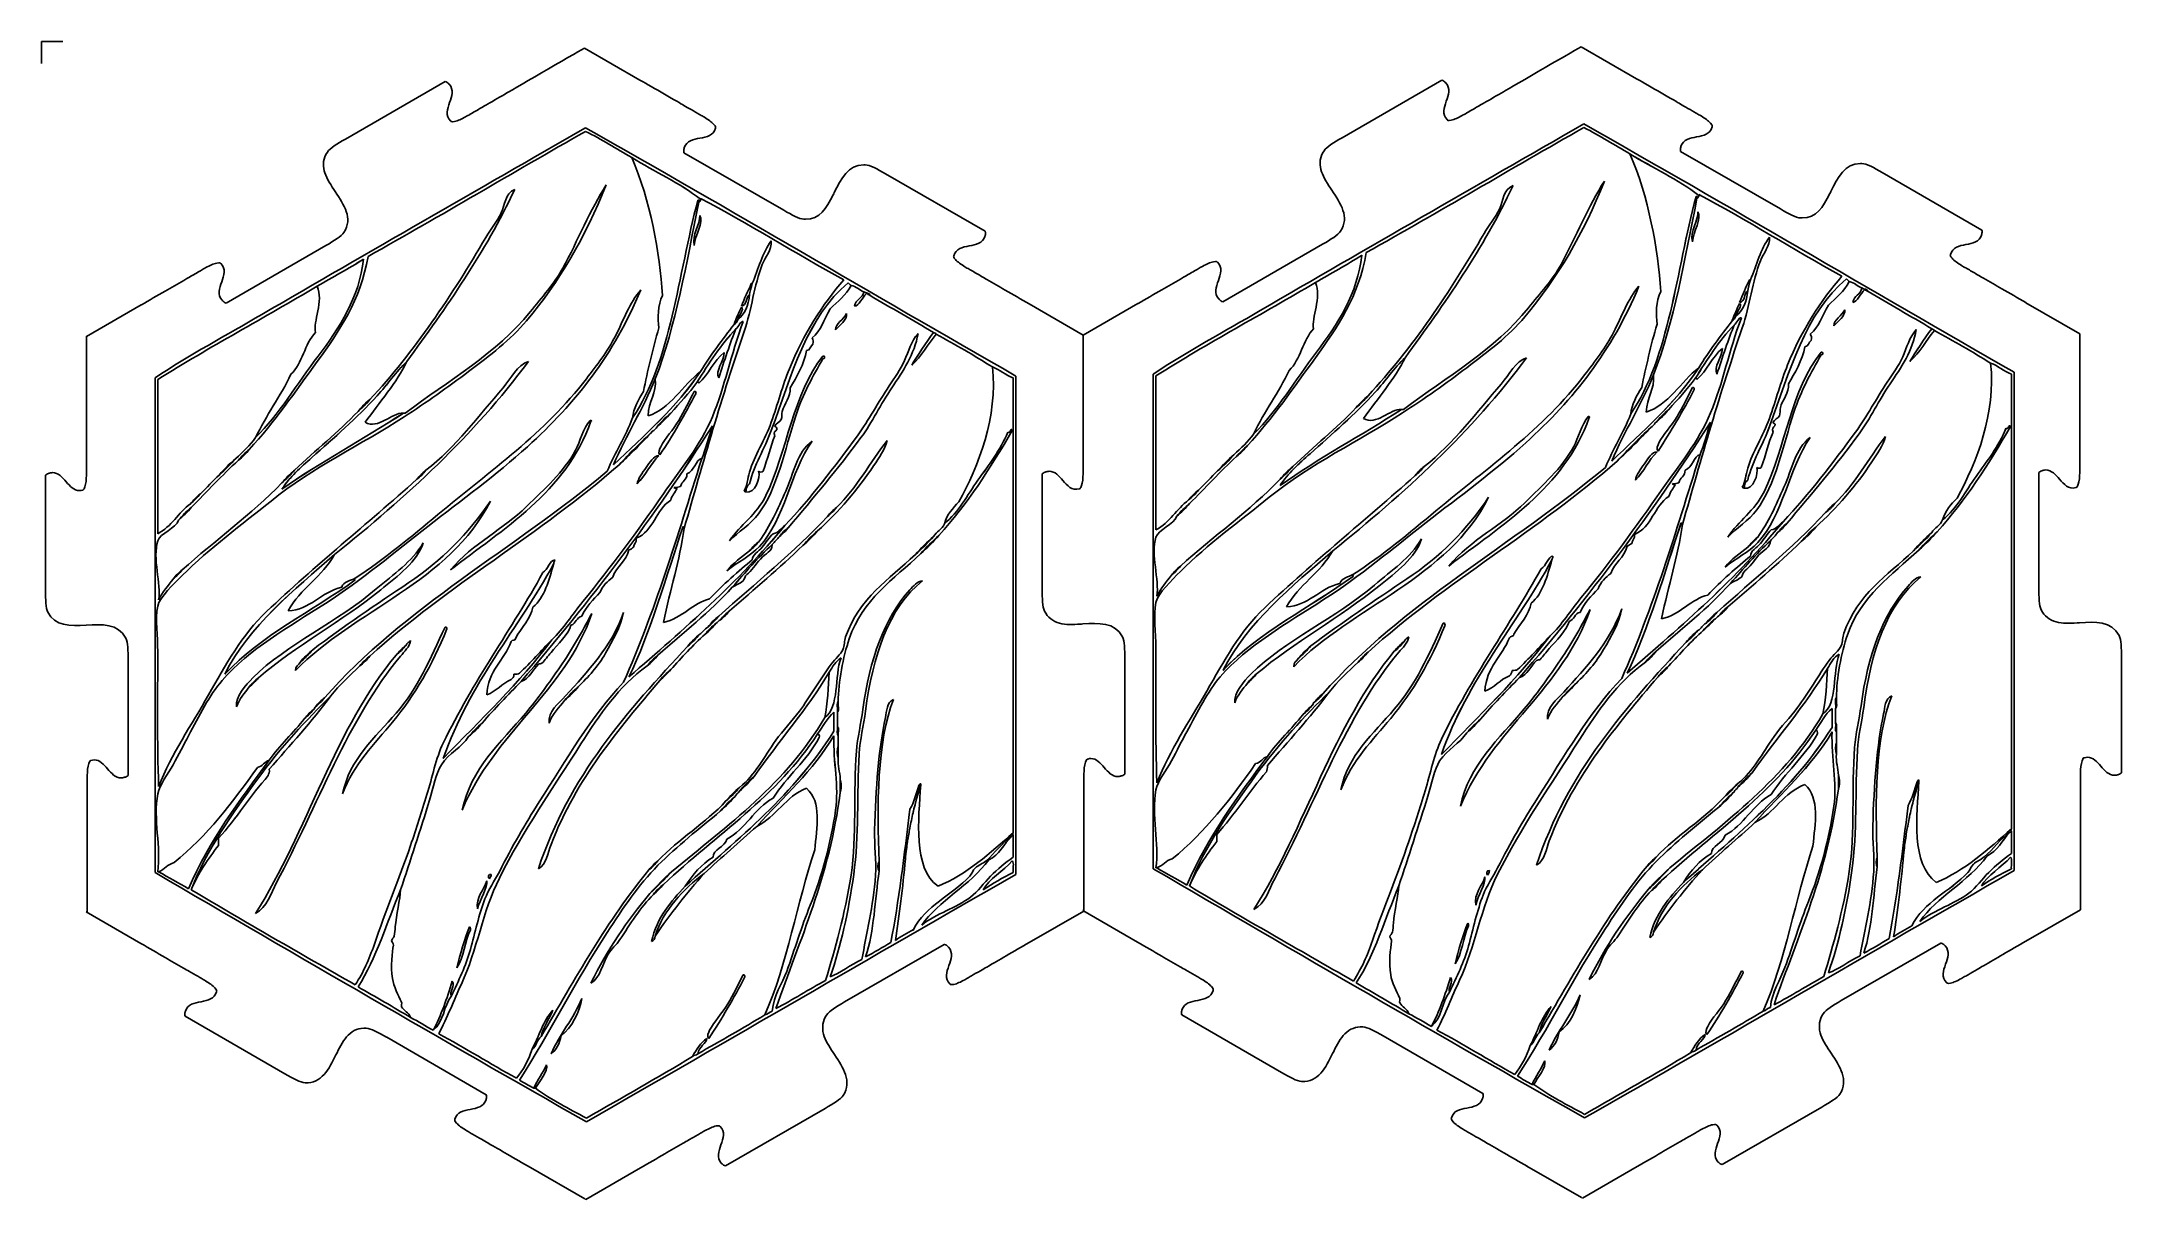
# Model space of a CAD drawing. Extents: x 6 to 396, y 3 to 221.
import ezdxf

# ---------------------------------------------------------------- set-up
doc = ezdxf.new("R2010")
doc.units = 0
doc.layers.get('0').update_dxf_attribs({"linetype": 'CONTINUOUS'})

msp = doc.modelspace()

# ---------------------------------------------------------------- linework, layer by layer
at = {"color": 7}
msp.add_lwpolyline([(6.0525, 216.519), (6.0525, 220.65225), (10.0155, 220.65225)], dxfattribs=at)
at = {"color": 1}
for points in [[(107.94975, 219.42675), (118.36275, 213.435)], [(295.02975, 219.6705), (305.44275, 213.67875)], [(63.06825, 202.36725), (63.06975, 202.3665), (81.783, 213.171)], [(250.14825, 202.6095), (250.14975, 202.60875), (268.86375, 213.41325)], [(126.63375, 199.80075), (145.3575, 188.991), (145.356, 188.991)], [(313.71375, 200.043), (332.43825, 189.23325), (332.43675, 189.23325)], [(164.472, 195.84225), (164.48325, 195.8355), (164.48025, 195.8355), (183.18375, 185.0385), (183.18525, 185.03925)], [(351.552, 196.0845), (351.5625, 196.07775), (351.5595, 196.07775), (370.263, 185.28075), (370.2645, 185.2815)], [(40.72125, 171.57825), (59.433, 182.3835), (59.43375, 182.38275)], [(227.802, 171.81975), (246.513, 182.625), (246.5145, 182.62425)], [(14.48175, 165.3075), (24.7725, 171.234), (24.777, 171.23325), (24.77775, 171.23325)], [(191.45475, 171.40425), (191.45625, 171.4035), (191.45625, 171.399), (201.56475, 165.558)], [(201.5625, 165.5505), (211.85325, 171.477), (211.85775, 171.47625), (211.8585, 171.47625)], [(378.53475, 171.6465), (378.53625, 171.64575), (378.53625, 171.64125), (388.64475, 165.80025)], [(388.64175, 165.7935), (388.64025, 165.7935)], [(24.71025, 51.3375), (24.70875, 51.342), (14.42625, 57.294)], [(201.6705, 57.432), (191.44125, 51.51975), (191.43675, 51.52125), (191.44275, 51.52725), (191.43825, 51.52875), (191.43675, 51.52725)], [(211.785, 51.588), (211.7835, 51.5925), (201.501, 57.5445)], [(388.752, 57.67575), (378.52125, 51.7635), (378.51675, 51.765), (378.52275, 51.771), (378.51825, 51.7725), (378.51675, 51.771)], [(175.5045, 51.18), (175.50675, 51.183), (175.494, 51.183), (156.7905, 40.3815), (156.792, 40.3845), (156.7815, 40.3785)], [(362.5845, 51.4245), (362.5875, 51.4275), (362.574, 51.4275), (343.8705, 40.62675), (343.872, 40.62975), (343.863, 40.62375)], [(51.693, 26.90325), (32.9775, 37.707)], [(238.767, 27.15225), (220.05225, 37.9575)], [(89.53275, 22.93425), (89.5365, 22.9335), (89.52975, 22.9455), (70.82475, 33.7425), (70.82775, 33.7425), (70.818, 33.747)], [(276.60675, 23.18325), (276.6105, 23.1825), (276.60375, 23.1945), (257.89875, 33.9915), (257.90175, 33.9915), (257.892, 33.996)], [(153.147, 20.39475), (134.43225, 9.5895)], [(340.2285, 20.64), (321.513, 9.83475)], [(108.02925, 3.39825), (97.79475, 9.3015), (97.794, 9.306), (97.80225, 9.3045), (97.8015, 9.309), (97.79925, 9.30975)], [(118.49325, 9.24525), (118.4895, 9.24675), (108.19275, 3.31725)], [(295.10325, 3.64725), (284.86875, 9.5505), (284.868, 9.555), (284.87625, 9.5535), (284.8755, 9.558), (284.87325, 9.55875)], [(305.574, 9.49125), (305.5695, 9.49275), (295.2735, 3.56325)]]:
    msp.add_lwpolyline(points, dxfattribs=at)
at = {"color": 7}
for points in [[(295.5165, 205.19775)], [(129.7485, 191.04675)], [(47.42025, 169.443)], [(340.083, 162.33225)], [(27.858, 157.19625)], [(215.229, 157.9095)], [(293.646, 144.642)], [(106.275, 143.928)], [(333.1095, 136.9875)], [(90.285, 134.40225)], [(145.73775, 136.27425)], [(277.656, 135.11625)], [(140.63475, 132.021)], [(153.5625, 131.511)], [(340.9335, 132.22425)], [(77.69775, 126.5775)], [(265.06875, 127.2915)], [(82.1205, 110.41875)], [(269.4915, 111.132)], [(75.31575, 108.207)], [(262.6875, 108.921)], [(103.383, 103.27425)], [(290.754, 103.9875)], [(101.3415, 92.7285)], [(288.71325, 93.44175)], [(188.433, 64.662)], [(375.804, 65.376)], [(34.152, 61.4295)], [(221.523, 62.1435)], [(367.80975, 60.783)], [(141.82575, 37.956)], [(266.93925, 35.77725)], [(329.19675, 38.66925)], [(79.56825, 35.064)]]:
    msp.add_lwpolyline(points, close=True, dxfattribs=at)
at = {"color": 5}
for points in [[(317.1195, 191.76)], [(128.55825, 182.37075)], [(315.92925, 183.08475)], [(137.403, 170.9745)], [(137.403, 170.80425)], [(157.134, 169.61325)], [(158.6655, 170.9745)], [(324.774, 171.6885)], [(324.774, 171.51825)], [(344.505, 170.32725)], [(346.0365, 171.6885)], [(57.456, 166.04175)], [(121.92375, 166.89225)], [(173.9745, 165.70125)], [(244.827, 166.755)], [(361.3455, 166.4145)], [(129.408, 156.516)], [(316.779, 157.22925)], [(375.804, 158.25075)], [(128.898, 154.64475)], [(316.269, 155.35875)], [(65.45025, 151.24275)], [(66.81075, 149.202)], [(119.883, 150.39225)], [(124.1355, 150.90225)], [(252.82125, 151.956)], [(254.1825, 149.91525)], [(307.254, 151.10625)], [(311.5065, 151.61625)], [(120.7335, 147.501)], [(232.40925, 144.81225)], [(308.1045, 148.21425)], [(45.03825, 144.099)], [(119.5425, 140.69625)], [(306.9135, 141.4095)], [(328.00575, 140.72925)], [(39.42525, 139.335)], [(51.16125, 137.805)], [(76.50675, 138.486)], [(140.63475, 140.016)], [(226.797, 140.049)], [(238.533, 138.519)], [(263.87775, 139.19925)], [(33.9825, 133.89225)], [(34.152, 133.212)], [(155.2635, 133.212)], [(178.227, 134.23275)], [(221.3535, 134.60625)], [(221.523, 133.92525)], [(342.6345, 133.92525)], [(146.2485, 129.4695)], [(330.72825, 128.9925)], [(333.6195, 130.1835)], [(140.805, 126.91875)], [(143.35725, 128.27925)], [(148.97025, 126.0675)], [(174.4845, 127.93875)], [(328.176, 127.632)], [(336.34125, 126.7815)], [(357.4335, 125.08125)], [(361.85625, 128.652)], [(170.0625, 124.36725)], [(325.7955, 121.33875)], [(30.75, 119.77425)], [(62.38875, 118.2435)], [(138.42375, 120.62475)], [(218.121, 120.4875)], [(249.7605, 118.95675)], [(320.5215, 113.514)], [(129.57825, 109.398)], [(130.599, 109.398)], [(133.1505, 112.8)], [(133.491, 112.11975)], [(316.94925, 110.112)], [(317.97, 110.112)], [(320.862, 112.833)], [(56.94525, 106.506)], [(74.466, 107.3565)], [(121.7535, 105.486)], [(244.31625, 107.22)], [(255.03225, 106.029)], [(261.837, 108.0705)], [(309.12525, 106.19925)], [(343.485, 105.68925)], [(67.66125, 105.31575)], [(95.7285, 102.08325)], [(99.30075, 103.78425)], [(156.114, 104.97525)], [(283.0995, 102.79725)], [(286.67175, 104.49825)], [(45.03825, 99.5325)], [(122.094, 100.72275)], [(232.40925, 100.24575)], [(291.60525, 97.69425)], [(309.46575, 101.43675)], [(57.456, 95.79)], [(104.23425, 96.981)], [(155.60325, 96.81075)], [(242.7855, 94.29225)], [(244.827, 96.504)], [(342.97425, 97.524)], [(55.41375, 93.579)], [(88.75425, 92.7285)], [(152.031, 90.00675)], [(155.43375, 92.0475)], [(276.12525, 93.44175)], [(339.40275, 90.72075)], [(342.80475, 92.7615)], [(155.60325, 86.26425)], [(342.97425, 86.9775)], [(139.78425, 82.692)], [(155.94375, 82.182)], [(327.156, 83.406)], [(343.31475, 82.89525)], [(358.45425, 82.0455)], [(134.51175, 78.09975)], [(136.38225, 79.11975)], [(170.913, 81.16125)], [(171.06975, 81.117)], [(171.06975, 81.11625)], [(171.08325, 81.16125)], [(321.88275, 78.81375)], [(323.75325, 79.83375)], [(358.44075, 81.831)], [(358.44375, 81.87525)], [(358.45425, 81.87525)], [(39.255, 71.1255)], [(226.626, 71.83875)], [(375.804, 72.8595)], [(30.92025, 66.53325)], [(218.29125, 67.2465)], [(90.1155, 63.471)], [(120.0525, 65.172)], [(163.2585, 65.00175)], [(277.4865, 64.18425)], [(307.4235, 65.88525)], [(310.146, 63.16425)], [(350.6295, 65.715)], [(120.22275, 60.74925)], [(122.77425, 62.451)], [(275.27475, 58.57125)], [(307.59375, 61.4625)], [(337.70175, 59.2515)], [(87.90375, 57.858)], [(150.33075, 58.5375)], [(273.744, 55.16925)], [(86.373, 54.456)], [(121.2435, 52.75425)], [(308.6145, 53.46825)], [(83.1405, 44.24925)], [(137.7435, 45.441)], [(270.51225, 44.96325)], [(325.1145, 46.15425)], [(73.6155, 39.48675)], [(260.9865, 40.20075)], [(98.10975, 31.49175)], [(103.55325, 34.044)], [(285.48075, 32.20575)], [(290.92425, 34.75725)], [(100.8315, 28.59975)], [(128.21775, 30.13125)], [(288.20325, 29.31375)], [(315.58875, 30.84525)]]:
    msp.add_lwpolyline(points, close=True, dxfattribs=at)
at = {"color": 2}
for points in [[(14.48325, 165.30975), (14.478, 153.249), (14.47575, 153.24825)], [(201.564, 165.5535), (201.55875, 153.49275), (201.5565, 153.49125)], [(388.64325, 165.79725), (388.63875, 153.7365), (388.63575, 153.735)], [(14.4795, 143.193), (14.47275, 143.193)], [(6.8025, 139.269), (6.8025, 117.663)], [(14.472, 139.28175), (14.47875, 139.28175)], [(193.88625, 139.51425), (193.88475, 117.9045), (193.8795, 117.90825), (193.878, 117.9075)], [(194.7345, 139.9455), (194.7375, 139.93875)], [(197.745, 138.273), (197.75025, 138.2775)], [(380.96475, 139.75725), (380.96325, 118.1475), (380.95875, 118.15125), (380.9565, 118.1505)], [(381.81375, 140.1885), (381.81675, 140.18175)], [(384.82425, 138.516), (384.82875, 138.5205)], [(22.293, 104.5215), (22.293, 104.51325), (22.29225, 104.514), (22.29225, 82.91475), (22.29375, 82.91325)], [(209.36775, 104.76525), (209.36775, 83.16)], [(396.447, 105.00825), (396.447, 83.40225)], [(15.94575, 85.81575), (15.3015, 85.70775)], [(14.619, 68.9355), (14.619, 68.934), (14.61675, 68.931), (14.58825, 57.19125)], [(201.69525, 69.18075), (201.69375, 69.18075), (201.666, 57.43425)], [(388.773, 69.42075), (388.7715, 69.42075), (388.74375, 57.67425)]]:
    msp.add_lwpolyline(points, dxfattribs=at)
at = {"color": 1}
for points in [[(93.38325, 211.00575), (94.80075, 211.82775), (107.95125, 219.426), (107.95125, 219.426)], [(280.4655, 211.2495), (281.88225, 212.0715), (295.03275, 219.66975), (295.03275, 219.66975)], [(81.783, 213.171), (82.065, 213.1215), (82.2885, 212.907), (82.4355, 212.76525)], [(82.4355, 212.76525), (82.49625, 212.7075), (82.545, 212.66175), (82.5765, 212.64525)], [(82.5765, 212.64525), (83.4765, 211.6335), (83.04975, 210.40125), (82.63725, 209.208)], [(89.7645, 208.9125), (90.95175, 209.5965), (92.18775, 210.3135), (93.38325, 211.00575)], [(118.36275, 213.435), (119.475, 212.7945), (125.22525, 209.48025), (126.3285, 208.84275)], [(268.86375, 213.41325), (269.145, 213.36375), (269.3685, 213.14925), (269.51625, 213.0075)], [(269.51625, 213.0075), (269.57625, 212.94975), (269.62575, 212.904), (269.658, 212.8875)], [(269.658, 212.8875), (270.558, 211.87575), (270.12975, 210.6435), (269.718, 209.451)], [(276.846, 209.15625), (278.03325, 209.84025), (279.2685, 210.55725), (280.4655, 211.2495)], [(305.44275, 213.67875), (306.55575, 213.039), (312.30525, 209.72475), (313.4085, 209.0865)], [(82.63725, 209.208), (82.218, 207.99525), (81.78375, 206.7405), (82.803, 205.76175)], [(85.63125, 206.529), (85.90425, 206.67225), (86.15625, 206.82225), (86.421, 206.98125)], [(86.421, 206.98125), (86.5635, 207.06675), (86.70975, 207.15375), (86.862, 207.2415)], [(86.862, 207.2415), (87.516, 207.61725), (88.1925, 208.00725), (88.8195, 208.368)], [(88.8195, 208.368), (89.1525, 208.56), (89.472, 208.74375), (89.7645, 208.9125)], [(126.3285, 208.84275), (126.71475, 208.6185), (127.1445, 208.3695), (127.5945, 208.10925)], [(127.5945, 208.10925), (128.12625, 207.801), (128.685, 207.47775), (129.228, 207.162)], [(129.228, 207.162), (129.3765, 207.07575), (129.52425, 206.99475), (129.66525, 206.916)], [(129.66525, 206.916), (129.939, 206.76375), (130.197, 206.62125), (130.461, 206.454)], [(269.718, 209.451), (269.2995, 208.23825), (268.8645, 206.9835), (269.8845, 206.00475)], [(272.712, 206.77275), (272.98575, 206.916), (273.23625, 207.066), (273.5025, 207.22575)], [(273.5025, 207.22575), (273.64425, 207.3105), (273.7905, 207.39825), (273.94425, 207.486)], [(273.94425, 207.486), (274.59825, 207.86175), (275.27475, 208.25175), (275.90025, 208.6125)], [(275.90025, 208.6125), (276.234, 208.80375), (276.55275, 208.9875), (276.846, 209.15625)], [(313.4085, 209.0865), (313.79475, 208.86225), (314.22525, 208.61325), (314.6745, 208.353)], [(314.6745, 208.353), (315.207, 208.04475), (315.765, 207.7215), (316.308, 207.40575)], [(316.308, 207.40575), (316.45725, 207.3195), (316.605, 207.2385), (316.74675, 207.15975)], [(316.74675, 207.15975), (317.01975, 207.0075), (317.27775, 206.86425), (317.54175, 206.69775)], [(82.803, 205.76175), (82.8255, 205.758), (82.83525, 205.743), (82.8495, 205.722)], [(82.8495, 205.722), (82.893, 205.65525), (82.962, 205.5435), (83.568, 205.665)], [(83.568, 205.665), (84.19725, 205.7925), (84.8745, 206.1315), (85.63125, 206.529)], [(132.53925, 204.38925), (132.201, 203.0175), (130.8975, 202.76625), (129.63675, 202.52325)], [(130.461, 206.454), (131.18325, 205.9965), (131.8155, 205.5795), (132.24075, 205.0995)], [(132.24075, 205.0995), (132.64725, 204.639), (132.58575, 204.51975), (132.55125, 204.4485)], [(132.55125, 204.4485), (132.53925, 204.42675), (132.531, 204.41025), (132.53925, 204.38925)], [(269.8845, 206.00475), (269.90625, 206.00175), (269.91675, 205.986), (269.931, 205.965)], [(269.931, 205.965), (269.9745, 205.899), (270.0435, 205.7865), (270.6495, 205.90875)], [(270.6495, 205.90875), (271.27875, 206.03625), (271.95525, 206.37525), (272.712, 206.77275)], [(319.62, 204.63225), (319.28175, 203.2605), (317.9775, 203.00925), (316.7175, 202.7655)], [(317.54175, 206.69775), (318.264, 206.24025), (318.8955, 205.82325), (319.3215, 205.3425)], [(319.3215, 205.3425), (319.72725, 204.882), (319.66575, 204.7635), (319.6305, 204.6915)], [(319.6305, 204.6915), (319.62, 204.66975), (319.611, 204.65325), (319.62, 204.63225)], [(60.92475, 192.87375), (59.2665, 195.37725), (58.122, 197.4855), (59.69775, 199.914)], [(59.69775, 199.914), (60.1875, 200.66625), (61.51425, 201.47025), (63.06825, 202.36725)], [(126.65775, 200.5725), (126.609, 200.373), (126.53475, 200.0715), (126.63375, 199.80075)], [(126.69075, 200.75175), (126.693, 200.7165), (126.67725, 200.65275), (126.65775, 200.5725)], [(129.63675, 202.52325), (128.39775, 202.284), (127.1175, 202.0365), (126.69075, 200.75175)], [(248.0055, 193.116), (246.348, 195.6195), (245.2035, 197.72775), (246.7785, 200.15625)], [(246.7785, 200.15625), (247.269, 200.9085), (248.595, 201.71175), (250.14825, 202.6095)], [(313.7385, 200.81475), (313.689, 200.61525), (313.6155, 200.31375), (313.71375, 200.043)], [(313.77075, 200.994), (313.77375, 200.958), (313.75725, 200.895), (313.7385, 200.81475)], [(316.7175, 202.7655), (315.47775, 202.52625), (314.19825, 202.27875), (313.77075, 200.994)], [(154.842, 192.29625), (156.1185, 194.87625), (157.4385, 197.5425), (160.39275, 197.5425)], [(160.39275, 197.5425), (160.479, 197.5425), (160.56675, 197.541), (160.656, 197.53575)], [(160.656, 197.53575), (161.54925, 197.4885), (162.91275, 196.74075), (164.472, 195.84225)], [(341.922, 192.5385), (343.19775, 195.1185), (344.51775, 197.78475), (347.472, 197.78475)], [(347.472, 197.78475), (347.55825, 197.78475), (347.646, 197.7825), (347.736, 197.778)], [(347.736, 197.778), (348.62925, 197.73075), (349.992, 196.98225), (351.552, 196.0845)], [(61.17525, 192.498), (61.092, 192.62325), (61.008, 192.7485), (60.92475, 192.87375)], [(62.80875, 184.83825), (64.52025, 187.479), (62.81925, 190.0305), (61.17525, 192.498)], [(149.4495, 187.296), (152.133, 187.296), (153.3465, 189.291), (154.63875, 191.8875)], [(154.63875, 191.8875), (154.70625, 192.02325), (154.7745, 192.15975), (154.842, 192.29625)], [(248.256, 192.74025), (248.17125, 192.8655), (248.088, 192.99), (248.0055, 193.116)], [(249.8895, 185.0805), (251.60175, 187.72125), (249.90075, 190.27275), (248.256, 192.74025)], [(336.5295, 187.53825), (339.21375, 187.53825), (340.4265, 189.534), (341.71875, 192.12975)], [(341.71875, 192.12975), (341.787, 192.2655), (341.85675, 192.402), (341.922, 192.5385)], [(145.356, 188.991), (146.90625, 188.09625), (148.26225, 187.35225), (149.15475, 187.3035)], [(332.43675, 189.23325), (333.987, 188.33775), (335.34225, 187.5945), (336.2355, 187.54575)], [(336.2355, 187.54575), (336.33525, 187.5405), (336.43425, 187.53825), (336.5295, 187.53825)], [(59.43375, 182.38275), (60.99, 183.28125), (62.31825, 184.08675), (62.80875, 184.83825)], [(149.15475, 187.3035), (149.2545, 187.29825), (149.35275, 187.296), (149.4495, 187.296)], [(183.12675, 184.08075), (182.7, 182.7915), (181.4175, 182.544), (180.177, 182.304)], [(183.1605, 184.25775), (183.141, 184.17975), (183.126, 184.11675), (183.12675, 184.08075)], [(183.18525, 185.03925), (183.28575, 184.764), (183.21075, 184.4595), (183.1605, 184.25775)], [(246.5145, 182.62425), (248.0715, 183.52275), (249.39825, 184.32825), (249.8895, 185.0805)], [(370.206, 184.323), (369.78, 183.03375), (368.49675, 182.7855), (367.257, 182.54625)], [(370.23975, 184.5), (370.2195, 184.422), (370.206, 184.359), (370.206, 184.323)], [(370.2645, 185.2815), (370.36575, 185.00625), (370.29, 184.701), (370.23975, 184.5)], [(177.2685, 180.3825), (177.23325, 180.31275), (177.17325, 180.19575), (177.5775, 179.739)], [(177.28125, 180.44475), (177.2895, 180.42375), (177.2805, 180.40425), (177.2685, 180.3825)], [(180.177, 182.304), (178.9185, 182.061), (177.618, 181.80975), (177.28125, 180.44475)], [(177.5775, 179.739), (178.00125, 179.259), (178.6335, 178.842), (179.35575, 178.386)], [(364.3485, 180.624), (364.3125, 180.55425), (364.2525, 180.438), (364.6575, 179.9805)], [(364.36125, 180.68625), (364.36875, 180.66525), (364.35975, 180.6465), (364.3485, 180.624)], [(367.257, 182.54625), (365.997, 182.30325), (364.698, 182.052), (364.36125, 180.68625)], [(364.6575, 179.9805), (365.07975, 179.5005), (365.71275, 179.0835), (366.435, 178.6275)], [(29.21925, 173.8005), (30.3825, 174.474), (31.58325, 175.17075), (32.73825, 175.83525)], [(32.73825, 175.83525), (32.99475, 175.98375), (33.27075, 176.14275), (33.5595, 176.30925)], [(33.5595, 176.30925), (34.20825, 176.6835), (34.944, 177.1065), (35.643, 177.507)], [(35.643, 177.507), (35.78475, 177.59025), (35.9235, 177.67275), (36.05775, 177.753)], [(36.05775, 177.753), (36.3315, 177.91725), (36.59025, 178.07175), (36.873, 178.22025)], [(36.873, 178.22025), (37.6275, 178.617), (38.3025, 178.956), (38.93325, 179.0835)], [(38.93325, 179.0835), (39.5325, 179.205), (39.60225, 179.0955), (39.64575, 179.0295)], [(39.64575, 179.0295), (39.65925, 179.00925), (39.67125, 178.99125), (39.693, 178.98825)], [(39.693, 178.98825), (40.7085, 178.01325), (40.27425, 176.76075), (39.85575, 175.5495)], [(179.35575, 178.386), (179.62425, 178.21575), (179.88675, 178.0695), (180.16725, 177.91425)], [(180.16725, 177.91425), (180.30375, 177.8385), (180.4455, 177.75975), (180.5895, 177.67725)], [(180.5895, 177.67725), (181.21725, 177.312), (181.86675, 176.9355), (182.47275, 176.58525)], [(182.47275, 176.58525), (182.83125, 176.3775), (183.174, 176.17875), (183.48825, 175.99725)], [(183.48825, 175.99725), (184.6185, 175.34325), (185.79825, 174.66525), (186.93975, 174.009)], [(216.3, 174.0435), (217.4625, 174.717), (218.664, 175.41375), (219.819, 176.07825)], [(219.819, 176.07825), (220.07625, 176.226), (220.353, 176.38575), (220.64025, 176.55225)], [(220.64025, 176.55225), (221.289, 176.92575), (222.024, 177.3495), (222.72375, 177.74925)], [(222.72375, 177.74925), (222.86475, 177.8325), (223.0035, 177.91575), (223.13775, 177.99525)], [(223.13775, 177.99525), (223.4115, 178.1595), (223.671, 178.31475), (223.953, 178.4625)], [(223.953, 178.4625), (224.70825, 178.85925), (225.38325, 179.19825), (226.014, 179.32575)], [(226.014, 179.32575), (226.6125, 179.44725), (226.683, 179.33775), (226.72575, 179.27175)], [(226.93575, 175.79175), (226.52325, 174.59775), (226.09425, 173.36325), (226.99875, 172.34775)], [(226.72575, 179.27175), (226.7385, 179.2515), (226.7505, 179.2335), (226.77225, 179.2305)], [(226.77225, 179.2305), (227.78775, 178.2555), (227.3535, 177.003), (226.93575, 175.79175)], [(366.435, 178.6275), (366.70275, 178.45725), (366.966, 178.311), (367.24575, 178.15575)], [(367.24575, 178.15575), (367.383, 178.08), (367.52475, 178.00125), (367.668, 177.91875)], [(367.668, 177.91875), (368.2965, 177.55425), (368.94525, 177.17775), (369.55125, 176.82675)], [(369.55125, 176.82675), (369.90975, 176.619), (370.2525, 176.421), (370.56675, 176.2395)], [(370.56675, 176.2395), (371.697, 175.5855), (372.8775, 174.9075), (374.019, 174.25125)], [(24.77775, 171.23325), (26.271, 172.09125), (27.77025, 172.9605), (29.21925, 173.8005)], [(39.85575, 175.5495), (39.44325, 174.3555), (39.01425, 173.121), (39.91875, 172.1055)], [(39.91875, 172.1055), (39.951, 172.089), (39.9975, 172.044), (40.05825, 171.987)], [(40.05825, 171.987), (40.2075, 171.843), (40.43325, 171.627), (40.72125, 171.57825)], [(186.93975, 174.009), (188.415, 173.16), (189.9405, 172.28175), (191.45475, 171.40425)], [(211.8585, 171.47625), (213.35175, 172.33425), (214.851, 173.20275), (216.3, 174.0435)], [(226.99875, 172.34775), (227.031, 172.33125), (227.07825, 172.28625), (227.139, 172.22925)], [(227.139, 172.22925), (227.28825, 172.08525), (227.514, 171.86925), (227.802, 171.81975)], [(374.019, 174.25125), (375.49425, 173.40225), (377.019, 172.524), (378.53475, 171.6465)], [(14.478, 165.3135), (14.4765, 165.31275), (14.47575, 165.3105), (14.47725, 165.309)], [(14.47725, 165.309), (14.478, 165.30825), (14.478, 165.3075), (14.4795, 165.3075)], [(14.4795, 165.3075), (14.48025, 165.3075), (14.481, 165.3075), (14.48175, 165.3075)], [(201.55875, 165.55725), (201.55725, 165.5565), (201.5565, 165.55425), (201.558, 165.552)], [(201.558, 165.552), (201.55875, 165.55125), (201.55875, 165.5505), (201.56025, 165.5505)], [(201.5625, 165.55125), (201.56175, 165.55125), (201.561, 165.55125), (201.56025, 165.55125)], [(201.56025, 165.5505), (201.561, 165.5505), (201.56175, 165.5505), (201.5625, 165.5505)], [(201.56475, 165.55275), (201.56475, 165.552), (201.564, 165.55125), (201.5625, 165.55125)], [(201.56475, 165.558), (201.5655, 165.55725), (201.56625, 165.555), (201.56475, 165.55275)], [(388.64475, 165.795), (388.64475, 165.79425), (388.64325, 165.7935), (388.64175, 165.7935)], [(388.64475, 165.80025), (388.64475, 165.79875), (388.64625, 165.79725), (388.64475, 165.795)], [(14.42175, 57.29325), (14.4225, 57.2925), (14.421, 57.291), (14.42175, 57.29025)], [(14.42625, 57.294), (14.4255, 57.29475), (14.42325, 57.2955), (14.42175, 57.29325)], [(14.42175, 57.29025), (14.42175, 57.29025), (14.4225, 57.28875), (14.424, 57.29025)], [(201.4965, 57.54375), (201.49725, 57.543), (201.49575, 57.5415), (201.4965, 57.54075)], [(201.501, 57.5445), (201.50025, 57.54525), (201.498, 57.546), (201.4965, 57.54375)], [(201.4965, 57.54075), (201.4965, 57.54075), (201.49725, 57.53925), (201.49875, 57.54075)], [(201.66675, 57.4365), (201.66825, 57.4395), (201.66975, 57.438), (201.67125, 57.4365)], [(201.67125, 57.4365), (201.67275, 57.4335), (201.672, 57.432), (201.6705, 57.432)], [(388.74675, 57.68025), (388.74825, 57.68325), (388.7505, 57.68175), (388.752, 57.68025)], [(388.752, 57.68025), (388.7535, 57.67725), (388.7535, 57.67575), (388.752, 57.67575)], [(29.22975, 48.73275), (27.7515, 49.581), (26.223, 50.46), (24.71025, 51.3375)], [(176.15925, 50.77275), (176.01075, 50.9145), (175.78875, 51.12975), (175.5045, 51.18)], [(176.29575, 50.65575), (176.26425, 50.6715), (176.21775, 50.71575), (176.15925, 50.77275)], [(191.43675, 51.52725), (189.98025, 50.691), (188.517, 49.84125), (187.10325, 49.02225)], [(216.3045, 48.98325), (214.82625, 49.8315), (213.29775, 50.7105), (211.785, 51.588)], [(363.23925, 51.01725), (363.09075, 51.15825), (362.86875, 51.37425), (362.5845, 51.4245)], [(363.37575, 50.90025), (363.345, 50.916), (363.29775, 50.96025), (363.23925, 51.01725)], [(363.44025, 47.45475), (363.8535, 48.648), (364.281, 49.88325), (363.37575, 50.90025)], [(378.51675, 51.771), (377.061, 50.934), (375.597, 50.085), (374.184, 49.26525)], [(32.67375, 46.7475), (31.54575, 47.40075), (30.36825, 48.07725), (29.22975, 48.73275)], [(176.52225, 43.773), (175.5075, 44.748), (175.9215, 45.945), (176.36025, 47.21025)], [(176.36025, 47.21025), (176.7735, 48.4035), (177.201, 49.63875), (176.29575, 50.65575)], [(183.47625, 46.9245), (183.11175, 46.71525), (182.709, 46.48275), (182.2875, 46.23975)], [(187.10325, 49.02225), (185.904, 48.327), (184.66575, 47.6085), (183.47625, 46.9245)], [(219.7485, 46.998), (218.6205, 47.65125), (217.443, 48.32775), (216.3045, 48.98325)], [(220.869, 46.3485), (220.47225, 46.5795), (220.09275, 46.79925), (219.7485, 46.998)], [(363.603, 44.0175), (362.5875, 44.9925), (363.0015, 46.1895), (363.44025, 47.45475)], [(370.5555, 47.1675), (370.191, 46.95825), (369.78825, 46.7265), (369.36675, 46.48275)], [(374.184, 49.26525), (372.984, 48.57), (371.7465, 47.8515), (370.5555, 47.1675)], [(33.79425, 46.098), (33.3975, 46.329), (33.018, 46.54875), (32.67375, 46.7475)], [(35.5725, 45.0675), (34.98075, 45.41175), (34.3695, 45.76575), (33.79425, 46.098)], [(35.982, 44.83875), (35.8485, 44.9115), (35.71275, 44.988), (35.5725, 45.0675)], [(36.8055, 44.35875), (36.5325, 44.53125), (36.26475, 44.6805), (35.982, 44.83875)], [(38.586, 43.005), (38.16075, 43.48575), (37.55475, 43.8855), (36.8055, 44.35875)], [(38.895, 42.35475), (38.9325, 42.42525), (38.99175, 42.5445), (38.586, 43.005)], [(176.571, 43.73175), (176.55675, 43.75275), (176.54475, 43.77), (176.52225, 43.773)], [(177.282, 43.67775), (176.6835, 43.55625), (176.61225, 43.6665), (176.571, 43.73175)], [(179.34225, 44.54025), (178.5585, 44.12925), (177.90975, 43.80375), (177.282, 43.67775)], [(180.1455, 45.0015), (179.8755, 44.83875), (179.6205, 44.6865), (179.34225, 44.54025)], [(180.5715, 45.252), (180.42525, 45.16725), (180.28275, 45.0825), (180.1455, 45.0015)], [(182.2875, 46.23975), (181.73175, 45.9195), (181.14375, 45.58125), (180.5715, 45.252)], [(222.64725, 45.318), (222.0555, 45.66225), (221.44425, 46.01625), (220.869, 46.3485)], [(223.05675, 45.08925), (222.92325, 45.162), (222.7875, 45.2385), (222.64725, 45.318)], [(223.88025, 44.60925), (223.60725, 44.78175), (223.3395, 44.931), (223.05675, 45.08925)], [(225.66075, 43.2555), (225.2355, 43.73625), (224.6295, 44.136), (223.88025, 44.60925)], [(225.96975, 42.60525), (226.00725, 42.67575), (226.0665, 42.795), (225.66075, 43.2555)], [(363.651, 43.9755), (363.636, 43.99725), (363.62475, 44.01375), (363.603, 44.0175)], [(364.36275, 43.9215), (363.76425, 43.8), (363.6915, 43.911), (363.651, 43.9755)], [(366.42225, 44.784), (365.6385, 44.37375), (364.98975, 44.0475), (364.36275, 43.9215)], [(367.22625, 45.24525), (366.9555, 45.0825), (366.7005, 44.93025), (366.42225, 44.784)], [(367.65225, 45.49575), (367.506, 45.411), (367.36275, 45.32625), (367.22625, 45.24525)], [(369.36675, 46.48275), (368.81175, 46.16325), (368.2245, 45.825), (367.65225, 45.49575)], [(33.03675, 38.65575), (33.46275, 39.9405), (34.743, 40.188), (35.98125, 40.42725)], [(35.98125, 40.42725), (37.242, 40.67175), (38.54625, 40.92225), (38.8845, 42.2955)], [(38.8845, 42.2955), (38.877, 42.31575), (38.8845, 42.333), (38.895, 42.35475)], [(156.7815, 40.3785), (155.2245, 39.4785), (153.8955, 38.673), (153.40725, 37.92225)], [(220.1115, 38.90625), (220.5375, 40.191), (221.81775, 40.4385), (223.056, 40.67775)], [(223.056, 40.67775), (224.31675, 40.92225), (225.621, 41.17275), (225.95925, 42.546)], [(225.95925, 42.546), (225.95175, 42.56625), (225.95925, 42.5835), (225.96975, 42.60525)], [(343.863, 40.62375), (342.3045, 39.72375), (340.9755, 38.91825), (340.488, 38.1675)], [(32.9775, 37.707), (32.88075, 37.9785), (32.955, 38.2785), (33.00225, 38.478)], [(33.00225, 38.478), (33.02175, 38.55675), (33.0375, 38.6205), (33.03675, 38.65575)], [(67.0035, 35.44125), (65.65425, 35.511), (64.54725, 35.091), (63.61575, 34.1535)], [(70.818, 33.747), (69.2595, 34.647), (67.89675, 35.39475), (67.0035, 35.44125)], [(153.40725, 37.92225), (152.673, 36.789), (152.484, 35.61975), (152.82975, 34.34475)], [(220.05225, 37.9575), (219.9555, 38.229), (220.02975, 38.529), (220.077, 38.7285)], [(220.077, 38.7285), (220.0965, 38.80725), (220.11225, 38.871), (220.1115, 38.90625)], [(254.0775, 35.69025), (252.72825, 35.76), (251.62125, 35.34), (250.68975, 34.4025)], [(257.892, 33.996), (256.3335, 34.896), (254.97075, 35.64375), (254.0775, 35.69025)], [(340.488, 38.1675), (339.753, 37.03425), (339.564, 35.865), (339.90975, 34.59)], [(63.61575, 34.1535), (62.76225, 33.294), (62.1345, 32.1015), (61.51125, 30.85425)], [(152.82975, 34.34475), (153.14775, 33.1755), (153.8655, 32.03625), (154.635, 30.87375)], [(250.68975, 34.4025), (249.83625, 33.543), (249.2085, 32.3505), (248.58525, 31.10325)], [(339.90975, 34.59), (340.2285, 33.42075), (340.94625, 32.2815), (341.715, 31.11825)], [(61.308, 30.444), (59.99625, 27.792), (58.638, 25.0485), (55.5015, 25.20975)], [(61.51125, 30.85425), (61.44525, 30.71775), (61.37625, 30.5805), (61.308, 30.444)], [(154.635, 30.87375), (154.719, 30.74775), (154.80375, 30.62025), (154.88775, 30.492)], [(154.88775, 30.492), (156.52875, 28.02975), (158.226, 25.48275), (156.5175, 22.8465)], [(248.382, 30.693), (247.07025, 28.041), (245.712, 25.2975), (242.5755, 25.45875)], [(248.58525, 31.10325), (248.51925, 30.96675), (248.45025, 30.8295), (248.382, 30.693)], [(341.715, 31.11825), (341.79975, 30.99225), (341.88525, 30.86475), (341.96925, 30.73725)], [(341.96925, 30.73725), (343.61025, 28.275), (345.30675, 25.72725), (343.5975, 23.09175)], [(55.5015, 25.20975), (54.6045, 25.2585), (53.2455, 26.00625), (51.693, 26.90325)], [(242.5755, 25.45875), (241.6785, 25.5075), (240.3195, 26.25525), (238.767, 27.15225)], [(83.6265, 18.3495), (83.964, 19.716), (85.20675, 19.956), (86.52225, 20.20875)], [(86.52225, 20.20875), (87.762, 20.448), (89.046, 20.69475), (89.4735, 21.98775)], [(89.4735, 21.98775), (89.472, 22.02225), (89.48775, 22.0845), (89.508, 22.16325)], [(89.508, 22.16325), (89.55525, 22.3635), (89.631, 22.6635), (89.53275, 22.93425)], [(156.5175, 22.8465), (156.027, 22.09425), (154.70025, 21.29175), (153.147, 20.39475)], [(270.7005, 18.5985), (271.038, 19.965), (272.28075, 20.205), (273.59625, 20.45775)], [(273.59625, 20.45775), (274.836, 20.697), (276.12, 20.94375), (276.5475, 22.23675)], [(276.5475, 22.23675), (276.546, 22.27125), (276.56175, 22.3335), (276.582, 22.41225)], [(276.582, 22.41225), (276.62925, 22.6125), (276.705, 22.9125), (276.60675, 23.18325)], [(343.5975, 23.09175), (343.10775, 22.3395), (341.781, 21.53625), (340.2285, 20.64)], [(83.9235, 17.643), (83.52, 18.1005), (83.57925, 18.219), (83.6145, 18.28725)], [(83.6145, 18.28725), (83.6265, 18.30975), (83.63475, 18.3285), (83.6265, 18.3495)], [(85.701, 16.2915), (84.954, 16.76325), (84.3465, 17.163), (83.9235, 17.643)], [(86.50275, 15.825), (86.22525, 15.978), (85.9665, 16.12275), (85.701, 16.2915)], [(86.93175, 15.582), (86.78625, 15.666), (86.64075, 15.747), (86.50275, 15.825)], [(129.7575, 15.7575), (129.62775, 15.6795), (129.49275, 15.59925), (129.35325, 15.5175)], [(130.58475, 16.2315), (130.29825, 16.08075), (130.035, 15.924), (129.7575, 15.7575)], [(132.6465, 17.0955), (132.01875, 16.968), (131.3685, 16.64325), (130.58475, 16.2315)], [(133.36575, 17.0385), (133.32225, 17.106), (133.248, 17.217), (132.6465, 17.0955)], [(133.4115, 17.00025), (133.38975, 17.00325), (133.38, 17.01825), (133.36575, 17.0385)], [(133.57725, 13.55175), (133.9965, 14.76525), (134.43075, 16.02075), (133.4115, 17.00025)], [(270.9975, 17.892), (270.594, 18.3495), (270.65325, 18.468), (270.6885, 18.53625)], [(270.6885, 18.53625), (270.7005, 18.55875), (270.70875, 18.5775), (270.7005, 18.5985)], [(272.775, 16.5405), (272.028, 17.01225), (271.4205, 17.412), (270.9975, 17.892)], [(273.57675, 16.074), (273.29925, 16.227), (273.0405, 16.37175), (272.775, 16.5405)], [(274.00575, 15.831), (273.86025, 15.915), (273.71475, 15.996), (273.57675, 16.074)], [(275.71875, 14.8395), (275.1645, 15.1605), (274.578, 15.4995), (274.00575, 15.831)], [(316.434, 15.76275), (315.84075, 15.42225), (315.22875, 15.0705), (314.6535, 14.73825)], [(316.8375, 16.00275), (316.70775, 15.92475), (316.57275, 15.8445), (316.434, 15.76275)], [(317.66475, 16.476), (317.379, 16.32525), (317.1165, 16.1685), (316.8375, 16.00275)], [(319.728, 17.34075), (319.09875, 17.21325), (318.45, 16.8885), (317.66475, 16.476)], [(320.4465, 17.28375), (320.40225, 17.35125), (320.3295, 17.46225), (319.728, 17.34075)], [(320.49225, 17.2455), (320.47125, 17.2485), (320.46, 17.26425), (320.4465, 17.28375)], [(320.6595, 13.797), (321.07725, 15.0105), (321.513, 16.266), (320.49225, 17.2455)], [(88.64475, 14.5905), (88.0905, 14.9115), (87.504, 15.2505), (86.93175, 15.582)], [(89.832, 13.90275), (89.469, 14.1135), (89.06625, 14.34675), (88.64475, 14.5905)], [(93.46275, 11.8095), (92.2605, 12.501), (91.02, 13.2135), (89.832, 13.90275)], [(97.79925, 9.30975), (96.34575, 10.15275), (94.8795, 10.995), (93.46275, 11.8095)], [(123.00975, 11.85675), (121.53525, 11.00175), (120.00975, 10.1175), (118.49325, 9.24525)], [(126.44925, 13.84725), (125.3205, 13.19625), (124.146, 12.51525), (123.00975, 11.85675)], [(127.572, 14.493), (127.1745, 14.2635), (126.79425, 14.04525), (126.44925, 13.84725)], [(129.35325, 15.5175), (128.76, 15.17775), (128.14725, 14.82525), (127.572, 14.493)], [(133.63875, 10.11525), (132.73875, 11.12775), (133.1655, 12.35925), (133.57725, 13.55175)], [(276.906, 14.15175), (276.543, 14.3625), (276.14025, 14.59575), (275.71875, 14.8395)], [(280.53675, 12.0585), (279.3345, 12.75), (278.094, 13.4625), (276.906, 14.15175)], [(284.87325, 9.55875), (283.41975, 10.40175), (281.9535, 11.244), (280.53675, 12.0585)], [(310.08975, 12.10275), (308.616, 11.247), (307.0905, 10.36275), (305.574, 9.49125)], [(313.53075, 14.0925), (312.40125, 13.44225), (311.22675, 12.7605), (310.08975, 12.10275)], [(314.6535, 14.73825), (314.25525, 14.5095), (313.875, 14.2905), (313.53075, 14.0925)], [(320.721, 10.3605), (319.821, 11.373), (320.24625, 12.6045), (320.6595, 13.797)], [(133.77675, 9.99675), (133.7175, 10.05375), (133.67025, 10.098), (133.63875, 10.11525)], [(134.43225, 9.5895), (134.14875, 9.642), (133.92525, 9.85575), (133.77675, 9.99675)], [(320.8575, 10.242), (320.799, 10.299), (320.75175, 10.34325), (320.721, 10.3605)], [(321.513, 9.83475), (321.2295, 9.88725), (321.00675, 10.10025), (320.8575, 10.242)], [(108.03375, 3.4005), (108.0315, 3.3975), (108.03, 3.39675), (108.02925, 3.39825)], [(108.0315, 3.40425), (108.0345, 3.40425), (108.0345, 3.40275), (108.03375, 3.4005)], [(108.19275, 3.31725), (108.19125, 3.31725), (108.1905, 3.31575), (108.192, 3.31275)], [(108.192, 3.31275), (108.192, 3.31275), (108.19275, 3.31125), (108.19425, 3.31125)], [(108.19425, 3.31125), (108.195, 3.31125), (108.19575, 3.31125), (108.1965, 3.31275)], [(295.10775, 3.6495), (295.1055, 3.6465), (295.104, 3.64575), (295.10325, 3.64725)], [(295.1055, 3.65325), (295.1085, 3.65325), (295.1085, 3.65175), (295.10775, 3.6495)], [(295.2735, 3.56325), (295.272, 3.56325), (295.2705, 3.56175), (295.272, 3.55875)], [(295.272, 3.55875), (295.2735, 3.55875), (295.2735, 3.55725), (295.275, 3.55725)], [(295.275, 3.55725), (295.275, 3.55725), (295.2765, 3.55725), (295.2765, 3.55875)]]:
    msp.add_open_spline(points, degree=3, dxfattribs=at)
at = {"color": 7}
for points in [[(108.1455, 204.48525), (87.89475, 192.79125), (67.467, 181.1145), (47.42025, 169.443)], [(67.3215, 180.3285), (81.066, 188.016), (94.485, 196.0305), (108.14475, 203.802)], [(108.14475, 203.802), (111.18225, 202.30275), (113.94375, 200.529), (116.82, 198.86925)], [(188.943, 157.8765), (161.919, 173.319), (135.2745, 189.14625), (108.1455, 204.48525)], [(295.5165, 205.19775), (275.2665, 193.5045), (254.838, 181.8285), (234.79125, 170.157)], [(254.69325, 181.04175), (268.43775, 188.72925), (281.85675, 196.74375), (295.5165, 204.51525)], [(376.31475, 158.5905), (349.29075, 174.03225), (322.6455, 189.8595), (295.5165, 205.19775)], [(295.5165, 204.51525), (298.554, 203.016), (301.3155, 201.24225), (304.19175, 199.5825)], [(304.19175, 199.5825), (308.463, 196.935), (313.25625, 194.811), (317.1195, 191.75775)], [(116.82, 198.86925), (121.092, 196.224), (125.88525, 194.1), (129.7485, 191.04675)], [(74.63325, 160.59525), (82.011, 170.7375), (89.274, 180.996), (94.87575, 192.915)], [(94.87575, 192.915), (92.99325, 192.0885), (93.054, 190.014), (92.32425, 188.49225)], [(97.08825, 168.2505), (103.281, 175.63125), (108.03525, 183.83925), (112.05675, 193.7655)], [(112.05675, 193.7655), (109.119, 189.2025), (106.67325, 183.261), (103.8915, 178.116)], [(262.005, 161.30925), (269.38275, 171.4515), (276.64575, 181.71), (282.2475, 193.62825)], [(282.2475, 193.62825), (280.365, 192.80175), (280.42575, 190.72725), (279.696, 189.2055)], [(284.46, 168.9645), (290.65275, 176.34525), (295.407, 184.55325), (299.4285, 194.4795)], [(299.4285, 194.4795), (296.49075, 189.9165), (294.045, 183.975), (291.26325, 178.83)], [(316.61175, 191.589), (312.89775, 177.612), (311.53425, 161.2845), (304.36425, 150.76425)], [(316.78125, 191.2485), (316.97175, 191.4585), (316.929, 191.598), (316.61175, 191.589)], [(317.1195, 191.75775), (317.1195, 191.81325), (317.1195, 191.871), (317.1195, 191.92725)], [(317.1195, 191.92725), (325.911, 187.3365), (334.983, 181.55475), (343.995, 176.61825)], [(92.32425, 188.49225), (91.578, 186.9375), (90.345, 185.46525), (89.433, 183.9)], [(129.23775, 190.875), (125.52375, 176.898), (124.16025, 160.57125), (116.99025, 150.05025)], [(121.24275, 157.365), (125.1015, 167.28525), (127.101, 179.064), (129.40725, 190.5345)], [(129.40725, 190.5345), (129.59775, 190.7445), (129.555, 190.884), (129.23775, 190.875)], [(129.7485, 191.04675), (129.7485, 191.103), (129.7485, 191.16), (129.7485, 191.21625)], [(129.7485, 191.21625), (138.53925, 186.6255), (147.612, 180.84375), (156.624, 175.90725)], [(279.696, 189.2055), (278.94975, 187.65075), (277.71675, 186.1785), (276.80475, 184.61325)], [(308.61675, 158.079), (312.47475, 167.99925), (314.47425, 179.778), (316.78125, 191.2485)], [(89.433, 183.9), (83.1375, 173.103), (75.9705, 162.33225), (67.65975, 153.45225)], [(276.80475, 184.61325), (270.50925, 173.81625), (263.34225, 163.0455), (255.0315, 154.1655)], [(330.39, 183.93525), (328.70625, 181.76325), (327.96825, 178.64475), (326.81775, 175.94025)], [(328.689, 179.5125), (329.2095, 180.8595), (330.50775, 182.256), (330.39, 183.93525)], [(57.795, 160.596), (61.8945, 166.20825), (65.9415, 172.17825), (67.3215, 180.3285)], [(57.79575, 174.717), (60.66225, 176.4435), (63.68475, 178.014), (66.471, 179.81925)], [(66.471, 179.81925), (65.71875, 172.67775), (61.95825, 166.8645), (57.966, 161.619)], [(143.016, 183.2205), (141.33225, 181.0485), (140.59425, 177.93), (139.44375, 175.2255)], [(141.315, 178.79775), (141.8355, 180.14475), (143.1345, 181.54125), (143.016, 183.2205)], [(245.16675, 161.30925), (249.26625, 166.9215), (253.31325, 172.8915), (254.69325, 181.04175)], [(245.16675, 175.43025), (248.03325, 177.15675), (251.05575, 178.72725), (253.842, 180.5325)], [(253.842, 180.5325), (253.0905, 173.391), (249.32925, 167.57775), (245.337, 162.33225)], [(103.8915, 178.116), (102.378, 175.31625), (99.88125, 172.58775), (97.76775, 169.9515)], [(137.913, 166.2105), (139.34775, 170.394), (139.806, 174.894), (141.315, 178.79775)], [(156.624, 175.90725), (152.69925, 171.42), (149.01075, 165.70725), (146.418, 159.237)], [(291.26325, 178.83), (289.7505, 176.03025), (287.253, 173.30175), (285.1395, 170.66475)], [(325.28625, 166.92525), (326.721, 171.10875), (327.17925, 175.60875), (328.689, 179.5125)], [(326.81775, 175.94025), (326.58825, 175.28025), (326.36475, 174.23175), (326.30775, 173.8995)], [(330.38775, 148.3815), (334.19775, 158.71575), (337.05225, 169.656), (344.84625, 176.10825)], [(343.995, 176.61825), (340.07025, 172.131), (336.38175, 166.41825), (333.789, 159.948)], [(344.84625, 176.10825), (345.012, 175.93425), (345.183, 175.76325), (345.35625, 175.5975)], [(27.858, 157.19625), (37.56225, 163.311), (47.856, 168.83775), (57.79575, 174.717)], [(97.25775, 144.60675), (106.2855, 152.80575), (113.46225, 161.8875), (118.52025, 174.0345)], [(118.52025, 174.0345), (116.39325, 171.603), (115.30725, 168.3735), (113.757, 165.35925)], [(138.93375, 173.18475), (138.75825, 171.0345), (138.00825, 169.461), (136.722, 168.42075)], [(139.44375, 175.2255), (139.21425, 174.5655), (138.99075, 173.517), (138.93375, 173.18475)], [(143.01675, 147.6705), (146.8275, 158.00475), (149.68125, 168.945), (157.476, 175.39725)], [(157.476, 175.39725), (157.64175, 175.22325), (157.812, 175.053), (157.986, 174.8865)], [(157.986, 174.8865), (159.01875, 174.72975), (159.4755, 173.9955), (160.36725, 173.69625)], [(160.36725, 173.69625), (160.73475, 173.4405), (161.42475, 173.50725), (161.5575, 173.016)], [(161.5575, 173.016), (165.47625, 170.64), (169.566, 168.43575), (173.4645, 166.04175)], [(215.229, 157.9095), (224.93325, 164.025), (235.227, 169.551), (245.16675, 175.43025)], [(284.63025, 145.32075), (293.658, 153.51975), (300.83475, 162.6015), (305.89275, 174.7485)], [(305.89275, 174.7485), (303.76575, 172.317), (302.67975, 169.0875), (301.12875, 166.07325)], [(326.30775, 173.8995), (326.13225, 171.74925), (325.38225, 170.17575), (324.096, 169.1355)], [(345.35625, 175.5975), (346.389, 175.44075), (346.84575, 174.7065), (347.7375, 174.40725)], [(347.7375, 174.40725), (348.105, 174.1515), (348.795, 174.2175), (348.92775, 173.727)], [(348.92775, 173.727), (352.84575, 171.351), (356.9355, 169.14675), (360.83475, 166.75275)], [(47.42025, 169.443), (40.692, 165.52575), (33.828, 161.81925), (27.348, 157.53675)], [(97.76775, 169.9515), (91.45575, 162.075), (82.437, 157.00575), (74.29425, 150.9)], [(86.20125, 158.72475), (90.20175, 161.76525), (94.059, 164.64), (97.08825, 168.2505)], [(137.7435, 168.081), (135.40425, 161.8755), (134.3055, 155.823), (131.96025, 150.2205)], [(136.722, 168.42075), (136.55025, 168.0825), (136.428, 167.69475), (136.04175, 167.571)], [(136.38225, 166.7205), (136.8585, 167.04375), (137.27775, 168.3135), (137.7435, 168.081)], [(234.79125, 170.157), (228.063, 166.23975), (221.199, 162.53325), (214.719, 158.25075)], [(285.1395, 170.66475), (278.8275, 162.78825), (269.80875, 157.71975), (261.666, 151.614)], [(273.573, 159.43875), (277.5735, 162.47925), (281.43075, 165.354), (284.46, 168.9645)], [(323.41575, 168.28575), (321.25575, 165.399), (319.01925, 162.58875), (317.12175, 159.44025)], [(325.1145, 168.795), (322.77525, 162.5895), (321.6765, 156.537), (319.33125, 150.9345)], [(324.096, 169.1355), (323.92425, 168.79725), (323.802, 168.4095), (323.41575, 168.28575)], [(323.75325, 167.4345), (324.2295, 167.75775), (324.64875, 169.0275), (325.1145, 168.795)], [(113.757, 165.35925), (112.29675, 162.51825), (110.2425, 159.885), (108.31425, 157.36425)], [(126.68625, 129.2985), (130.1115, 141.387), (133.88175, 154.4535), (137.913, 166.2105)], [(129.06825, 156.68475), (131.32425, 160.21275), (133.521, 163.7985), (136.38225, 166.7205)], [(136.04175, 167.571), (133.88175, 164.685), (131.64525, 161.874), (129.74775, 158.7255)], [(165.63975, 155.664), (167.7465, 158.76675), (169.89825, 161.955), (170.5725, 165.87)], [(170.5725, 165.87), (169.25625, 164.373), (168.78975, 162.48075), (168.02175, 160.767)], [(173.4645, 166.04175), (173.6025, 165.8955), (173.93025, 165.9405), (173.97525, 165.70125)], [(173.97525, 165.70125), (177.58125, 163.75125), (181.116, 161.7285), (184.52175, 159.5775)], [(301.12875, 166.07325), (299.6685, 163.23225), (297.61425, 160.59825), (295.686, 158.07825)], [(314.0595, 130.01325), (317.48475, 142.10175), (321.255, 155.16825), (325.28625, 166.92525)], [(316.43925, 157.39875), (318.69525, 160.92675), (320.892, 164.5125), (323.75325, 167.4345)], [(353.01225, 156.378), (355.119, 159.4815), (357.27075, 162.669), (357.945, 166.58475)], [(357.945, 166.58475), (356.62875, 165.08775), (356.16225, 163.1955), (355.39425, 161.48175)], [(360.83475, 166.75275), (360.97275, 166.6065), (361.3005, 166.6515), (361.3455, 166.4115)], [(361.3455, 166.4115), (364.9515, 164.46225), (368.48625, 162.43875), (371.892, 160.2885)], [(45.0375, 144.09675), (49.77, 149.241), (53.667, 154.94475), (57.795, 160.596)], [(57.966, 161.619), (54.00825, 156.417), (50.6415, 150.669), (46.22925, 146.31)], [(61.026, 124.36425), (74.484, 135.11625), (87.1305, 146.68125), (97.42725, 160.59525)], [(69.02025, 154.1325), (70.9605, 156.25425), (72.56475, 158.69475), (74.63325, 160.59525)], [(97.42725, 160.59525), (95.3505, 159.94725), (94.1865, 157.422), (92.664, 155.6625)], [(152.71275, 161.619), (147.08475, 154.719), (146.02575, 143.7465), (141.99675, 135.42375)], [(147.60975, 150.39225), (148.9095, 154.407), (150.8715, 157.947), (152.71275, 161.10825)], [(153.0525, 161.27925), (153.03375, 161.4855), (153.00225, 161.682), (152.71275, 161.619)], [(152.71275, 161.10825), (152.883, 161.10825), (152.91525, 161.24625), (153.0525, 161.27925)], [(168.02175, 160.767), (167.2395, 159.02175), (166.2135, 157.6275), (165.12975, 156.0045)], [(232.40925, 144.81), (237.14175, 149.95425), (241.03875, 155.65875), (245.16675, 161.30925)], [(245.337, 162.33225), (241.37925, 157.13025), (238.0125, 151.38225), (233.60025, 147.02325)], [(248.39775, 125.079), (261.85575, 135.831), (274.5015, 147.396), (284.799, 161.31)], [(256.392, 154.84575), (258.33225, 156.9675), (259.9365, 159.408), (262.005, 161.30925)], [(284.799, 161.31), (282.72225, 160.662), (281.55825, 158.13675), (280.0365, 156.3765)], [(340.083, 162.33225), (334.455, 155.43225), (333.396, 144.45975), (329.367, 136.13625)], [(334.98, 151.1055), (336.27975, 155.12025), (338.24175, 158.66025), (340.083, 161.8215)], [(340.4235, 161.99175), (340.404, 162.1995), (340.37325, 162.39525), (340.083, 162.33225)], [(340.083, 161.8215), (340.254, 161.8215), (340.2855, 161.9595), (340.4235, 161.99175)], [(355.39425, 161.48175), (354.612, 159.7365), (353.586, 158.34225), (352.50225, 156.71925)], [(371.892, 160.2885), (373.3515, 159.7635), (374.322, 158.7495), (375.80325, 158.24775)], [(27.348, 157.53675), (27.348, 126.5775), (27.348, 95.6205), (27.348, 64.662)], [(27.85725, 128.2785), (27.858, 137.91825), (27.858, 147.55725), (27.858, 157.19625)], [(74.124, 150.21975), (78.21375, 152.8755), (82.32525, 155.7795), (86.20125, 158.72475)], [(108.31425, 157.36425), (100.557, 147.225), (90.31275, 140.10675), (80.418, 131.84925)], [(129.74775, 158.7255), (125.25, 151.9395), (119.1765, 146.73), (113.418, 141.2055)], [(113.418, 141.2055), (115.773, 146.8455), (118.953, 151.659), (121.24275, 157.365)], [(124.1355, 150.9015), (125.81775, 152.7915), (127.55175, 154.62975), (129.06825, 156.68475)], [(146.418, 159.237), (145.1715, 156.126), (144.19425, 152.5425), (143.016, 149.202)], [(184.52175, 159.5775), (185.98125, 159.0525), (186.95175, 158.0385), (188.43375, 157.53675)], [(188.43375, 157.53675), (188.43375, 154.24725), (188.43375, 150.95925), (188.43375, 147.6705)], [(188.943, 64.3215), (188.943, 95.5065), (188.943, 126.6915), (188.943, 157.8765)], [(214.719, 158.25075), (214.719, 127.2915), (214.719, 96.3345), (214.719, 65.376)], [(215.22825, 128.99175), (215.229, 138.6315), (215.229, 148.2705), (215.229, 157.9095)], [(261.49575, 150.93375), (265.5855, 153.5895), (269.697, 156.4935), (273.573, 159.43875)], [(280.0365, 156.3765), (275.52375, 151.16175), (271.12125, 145.23075), (265.578, 140.898)], [(295.686, 158.07825), (287.92875, 147.939), (277.6845, 140.82075), (267.789, 132.56325)], [(317.12175, 159.44025), (312.624, 152.65425), (306.5505, 147.44475), (300.792, 141.9195)], [(300.792, 141.9195), (303.147, 147.5595), (306.327, 152.37375), (308.61675, 158.079)], [(311.5065, 151.6155), (313.188, 153.5055), (314.922, 155.34375), (316.43925, 157.39875)], [(333.789, 159.948), (332.5425, 156.837), (331.56525, 153.25275), (330.387, 149.913)], [(352.50225, 156.71925), (350.4315, 153.61725), (348.73275, 150.34875), (346.54875, 147.363)], [(347.229, 147.02325), (349.3515, 149.90775), (350.913, 153.2865), (353.01225, 156.378)], [(375.80325, 158.24775), (375.80325, 154.95825), (375.80325, 151.6695), (375.80325, 148.3815)], [(376.31475, 65.0355), (376.31475, 96.2205), (376.31475, 127.4055), (376.31475, 158.5905)], [(56.7735, 142.56525), (60.85725, 146.22975), (65.21175, 149.9655), (69.02025, 154.1325)], [(67.65975, 153.45225), (66.99375, 152.64375), (66.25725, 151.9065), (65.448, 151.24125)], [(92.664, 155.6625), (88.15125, 150.44775), (83.7495, 144.516), (78.2055, 140.18325)], [(165.12975, 156.0045), (163.059, 152.90325), (161.36025, 149.634), (159.17625, 146.64825)], [(159.8565, 146.30925), (161.979, 149.19375), (163.5405, 152.5725), (165.63975, 155.664)], [(244.14525, 143.2785), (248.229, 146.94375), (252.58275, 150.6795), (256.392, 154.84575)], [(255.0315, 154.1655), (254.36625, 153.357), (253.629, 152.61975), (252.8205, 151.95375)], [(49.119, 134.4), (56.93775, 140.73375), (66.02475, 144.96), (74.124, 150.21975)], [(73.95375, 150.9), (66.4695, 146.02425), (58.38525, 141.7485), (51.15975, 136.611)], [(65.448, 151.24125), (61.73925, 147.29625), (57.43425, 143.94525), (53.54175, 140.184)], [(74.29425, 150.9), (74.181, 150.9), (74.067, 150.9), (73.95375, 150.9)], [(82.8015, 121.47525), (92.56875, 129.114), (104.487, 136.077), (109.167, 149.37075)], [(96.0675, 100.5525), (109.0515, 115.52175), (121.074, 131.45175), (131.95875, 148.521)], [(108.99675, 149.541), (107.6835, 148.0035), (107.15475, 145.55325), (106.275, 143.928)], [(109.167, 149.37075), (109.3455, 149.3805), (109.3005, 149.589), (108.99675, 149.541)], [(116.99025, 150.05025), (115.6425, 146.466), (113.6505, 143.52375), (112.227, 140.0145)], [(120.73425, 147.50025), (121.08975, 147.711), (121.37325, 147.99525), (121.584, 148.35075)], [(121.584, 148.35075), (122.364, 149.27175), (123.21375, 150.12225), (124.1355, 150.9015)], [(131.96025, 150.2205), (129.7335, 144.903), (125.9685, 140.33775), (122.77425, 135.762)], [(131.95875, 148.521), (131.29125, 146.40975), (130.71975, 144.20325), (129.91725, 142.227)], [(143.016, 149.202), (141.8595, 145.92075), (139.81875, 142.8915), (138.9345, 139.8465)], [(140.63475, 132.021), (144.144, 136.68825), (145.55475, 144.04725), (147.60975, 150.39225)], [(236.49075, 135.114), (244.3095, 141.44775), (253.3965, 145.674), (261.49575, 150.93375)], [(261.3255, 151.614), (253.84125, 146.73825), (245.75625, 142.4625), (238.5315, 137.325)], [(252.8205, 151.95375), (249.111, 148.00875), (244.80675, 144.65775), (240.9135, 140.89725)], [(261.666, 151.614), (261.55275, 151.614), (261.43875, 151.614), (261.3255, 151.614)], [(270.1725, 122.18925), (279.93975, 129.828), (291.85875, 136.791), (296.538, 150.08475)], [(283.43925, 101.2665), (296.42325, 116.23575), (308.4465, 132.16575), (319.3305, 149.23425)], [(296.36775, 150.255), (295.0545, 148.7175), (294.52575, 146.26725), (293.646, 144.642)], [(296.538, 150.08475), (296.7165, 150.0945), (296.67225, 150.303), (296.36775, 150.255)], [(304.36425, 150.76425), (303.01575, 147.18), (301.0245, 144.2385), (299.601, 140.7285)], [(308.1045, 148.2135), (308.46, 148.42425), (308.7435, 148.7085), (308.95425, 149.064)], [(308.95425, 149.064), (309.73425, 149.98575), (310.584, 150.83625), (311.5065, 151.6155)], [(319.33125, 150.9345), (317.1045, 145.617), (313.3395, 141.05175), (310.146, 136.476)], [(319.3305, 149.23425), (318.663, 147.12375), (318.0915, 144.9165), (317.28975, 142.94025)], [(330.387, 149.913), (329.2305, 146.63175), (327.189, 143.6025), (326.30475, 140.55675)], [(326.3055, 138.34575), (327.16875, 141.81375), (329.1225, 144.951), (330.38775, 148.3815)], [(328.005, 132.73425), (331.51425, 137.4015), (332.925, 144.7605), (334.98, 151.1055)], [(361.85775, 128.65275), (367.16925, 134.511), (371.53575, 141.315), (375.63525, 148.38525)], [(375.63525, 148.38525), (375.27675, 149.001), (375.3405, 147.79275), (374.7855, 148.04475)], [(375.80325, 148.3815), (375.80325, 123.2055), (375.80325, 98.0325), (375.80325, 72.8565)], [(46.22925, 146.31), (45.16275, 144.825), (43.8195, 143.61675), (42.4875, 142.39725)], [(78.54675, 129.63825), (84.828, 134.55075), (91.422, 139.30725), (97.25775, 144.60675)], [(114.44025, 141.20625), (116.4675, 143.37525), (118.56525, 145.47225), (120.73425, 147.50025)], [(138.93525, 137.63475), (139.7985, 141.10275), (141.75225, 144.24), (143.01675, 147.6705)], [(140.80575, 125.89725), (145.63575, 131.007), (146.52375, 139.77075), (150.67125, 145.62975)], [(159.17625, 146.64825), (154.90275, 140.8065), (150.4935, 135.00825), (145.56825, 129.8085)], [(150.67125, 145.62975), (147.825, 143.56425), (147.20625, 139.55475), (145.73775, 136.27425)], [(146.24925, 129.46875), (150.8955, 134.9685), (155.5515, 140.45475), (159.8565, 146.30925)], [(164.78925, 145.80075), (161.577, 141.6435), (159.04125, 136.806), (155.2635, 133.2135)], [(162.23775, 141.0375), (163.24575, 142.54275), (164.34525, 144.09675), (164.78925, 145.80075)], [(174.486, 127.938), (179.7975, 133.79625), (184.164, 140.60025), (188.26425, 147.6705)], [(187.41375, 147.33), (186.04575, 143.98725), (183.813, 141.15825), (181.80075, 138.315)], [(188.26425, 147.6705), (187.905, 148.28625), (187.9695, 147.078), (187.41375, 147.33)], [(188.43375, 147.6705), (188.43375, 122.4945), (188.43375, 97.3215), (188.43375, 72.1455)], [(233.60025, 147.02325), (232.53375, 145.53825), (231.1905, 144.33), (229.8585, 143.1105)], [(230.36775, 142.7685), (230.97675, 143.51925), (231.65775, 144.20025), (232.40925, 144.81)], [(265.91925, 130.35225), (272.2005, 135.26475), (278.7945, 140.022), (284.63025, 145.32075)], [(293.646, 144.642), (291.3825, 140.46225), (287.83875, 137.44725), (284.46075, 134.0955)], [(301.8105, 141.9195), (303.83775, 144.0885), (305.9355, 146.1855), (308.1045, 148.2135)], [(328.17675, 126.6105), (333.00675, 131.72025), (333.89475, 140.484), (338.04225, 146.34225)], [(346.54875, 147.363), (342.27525, 141.52125), (337.866, 135.723), (332.9415, 130.52325)], [(338.04225, 146.34225), (335.196, 144.27825), (334.578, 140.26875), (333.1095, 136.9875)], [(333.62175, 130.18275), (338.268, 135.6825), (342.924, 141.16875), (347.229, 147.02325)], [(352.16025, 146.514), (348.948, 142.35675), (346.41225, 137.51925), (342.6345, 133.92675)], [(349.60875, 141.75075), (350.61675, 143.256), (351.71625, 144.81), (352.16025, 146.514)], [(374.7855, 148.04475), (373.4175, 144.702), (371.184, 141.873), (369.1725, 139.029)], [(34.1505, 133.20975), (37.086, 136.1715), (39.91125, 139.2435), (42.996, 142.05525)], [(42.4875, 142.39725), (41.53725, 141.306), (40.5165, 140.28525), (39.42525, 139.335)], [(42.996, 142.05525), (43.605, 142.806), (44.286, 143.487), (45.0375, 144.09675)], [(51.15975, 136.611), (52.58175, 138.89925), (54.72675, 140.72925), (56.7735, 142.56525)], [(67.662, 105.315), (82.116, 118.4175), (99.79275, 128.29725), (114.44025, 141.20625)], [(106.275, 143.928), (104.0115, 139.74825), (100.46775, 136.73325), (97.08975, 133.3815)], [(129.91725, 142.227), (125.4435, 127.87725), (121.09875, 113.397), (115.2885, 100.383)], [(151.69125, 128.79), (155.6535, 132.321), (159.29325, 136.641), (162.23775, 141.0375)], [(221.52225, 133.923), (224.45775, 136.88475), (227.283, 139.956), (230.36775, 142.7685)], [(229.8585, 143.1105), (228.90825, 142.01925), (227.8875, 140.9985), (226.79625, 140.04825)], [(238.5315, 137.325), (239.9535, 139.61325), (242.0985, 141.44325), (244.14525, 143.2785)], [(240.9135, 140.89725), (240.19125, 140.0325), (239.397, 139.239), (238.53225, 138.516)], [(299.601, 140.7285), (282.23925, 126.22575), (261.46875, 115.131), (246.5295, 98.2035)], [(255.03225, 106.02825), (269.48625, 119.1315), (287.163, 129.01125), (301.8105, 141.9195)], [(265.578, 140.898), (265.08225, 140.25975), (264.51525, 139.69275), (263.877, 139.19775)], [(317.28975, 142.94025), (312.81525, 128.5905), (308.47125, 114.11025), (302.66025, 101.09625)], [(326.30475, 140.55675), (325.91775, 139.224), (325.896, 138.09075), (325.284, 136.98525)], [(339.06225, 129.50325), (343.0245, 133.03425), (346.66425, 137.35425), (349.60875, 141.75075)], [(51.15975, 137.80275), (45.40575, 131.877), (38.595, 127.008), (32.4495, 121.47375)], [(39.42525, 139.335), (38.16675, 138.21225), (37.08525, 136.9125), (35.853, 135.76275)], [(76.5045, 138.483), (67.09725, 130.0785), (57.4395, 122.29575), (48.2685, 113.64825)], [(53.54175, 140.184), (52.8195, 139.31925), (52.02525, 138.52575), (51.15975, 137.80275)], [(112.227, 140.0145), (94.8645, 125.51175), (74.09475, 114.41625), (59.1555, 97.4895)], [(78.2055, 140.18325), (77.70975, 139.545), (77.14275, 138.978), (76.5045, 138.483)], [(138.9345, 139.8465), (138.54675, 138.51375), (138.525, 137.3805), (137.91375, 136.27425)], [(138.25425, 136.104), (138.30975, 136.5645), (138.357, 137.28525), (138.93525, 137.63475)], [(181.80075, 138.315), (179.81625, 135.51225), (178.194, 132.33225), (175.506, 130.14975)], [(238.53225, 138.516), (232.7775, 132.59025), (225.9675, 127.7205), (219.822, 122.187)], [(226.79625, 140.04825), (225.53775, 138.9255), (224.4555, 137.62575), (223.224, 136.476)], [(263.877, 139.19775), (254.46975, 130.79325), (244.812, 123.0105), (235.641, 114.363)], [(325.284, 136.98525), (325.422, 136.953), (325.4535, 136.81425), (325.6245, 136.815)], [(325.6245, 136.815), (325.68, 137.2755), (325.72725, 137.99625), (326.3055, 138.34575)], [(333.1095, 136.9875), (331.6065, 133.6275), (330.141, 130.3185), (328.176, 127.63125)], [(369.1725, 139.029), (367.188, 136.227), (365.56575, 133.04625), (362.87775, 130.86375)], [(33.98175, 133.8915), (31.73325, 132.22725), (30.43725, 129.61125), (27.85725, 128.2785)], [(31.76925, 130.8285), (32.49225, 131.694), (33.28575, 132.4875), (34.1505, 133.20975)], [(32.4495, 120.45225), (37.527, 125.52975), (43.77675, 130.07325), (49.119, 134.4)], [(35.853, 135.76275), (35.30025, 135.06825), (34.677, 134.44425), (33.98175, 133.8915)], [(53.7135, 102.594), (64.59975, 113.8215), (82.767, 119.24025), (90.285, 134.40225)], [(90.285, 134.40225), (86.16, 128.22525), (81.14325, 123.2175), (74.976, 119.09325)], [(97.08975, 133.3815), (92.7585, 129.08475), (87.04125, 126.50325), (82.8015, 121.47525)], [(122.77425, 135.762), (117.909, 128.7915), (113.025, 122.09325), (107.6355, 115.52025)], [(141.99675, 135.42375), (140.25525, 131.8275), (137.205, 129.984), (135.192, 126.91875)], [(137.91375, 136.27425), (138.05175, 136.242), (138.08325, 136.10325), (138.25425, 136.104)], [(145.73775, 136.27425), (144.2355, 132.91425), (142.76925, 129.60525), (140.805, 126.91875)], [(155.2635, 133.2135), (154.76775, 132.57375), (154.20075, 132.00675), (153.5625, 131.511)], [(221.35275, 134.60475), (219.10425, 132.9405), (217.80825, 130.3245), (215.22825, 128.99175)], [(219.141, 131.54175), (219.864, 132.40725), (220.6575, 133.20075), (221.52225, 133.923)], [(219.82125, 121.16625), (224.89875, 126.24375), (231.14925, 130.78725), (236.49075, 135.114)], [(223.224, 136.476), (222.67125, 135.7815), (222.048, 135.1575), (221.35275, 134.60475)], [(241.0845, 103.30725), (251.97075, 114.53475), (270.138, 119.95425), (277.656, 135.11625)], [(277.656, 135.11625), (273.53175, 128.9385), (268.51425, 123.9315), (262.347, 119.80725)], [(284.46075, 134.0955), (280.1295, 129.79875), (274.41225, 127.21725), (270.1725, 122.18925)], [(310.146, 136.476), (305.28, 129.5055), (300.396, 122.80725), (295.0065, 116.23425)], [(329.367, 136.13625), (327.6255, 132.54075), (324.57525, 130.69725), (322.56225, 127.63125)], [(322.56225, 127.63125), (324.1395, 129.2985), (326.4915, 130.71975), (328.005, 132.73425)], [(342.6345, 133.92675), (342.1395, 133.28775), (341.57175, 132.72075), (340.9335, 132.22425)], [(27.8565, 126.9165), (28.31175, 128.322), (31.2585, 129.3135), (31.76925, 130.8285)], [(59.325, 115.179), (66.11625, 119.559), (72.44625, 124.8675), (78.54675, 129.63825)], [(80.418, 131.84925), (75.4335, 127.68975), (70.362, 123.48375), (64.93875, 119.94225)], [(145.56825, 129.8085), (136.9095, 119.2455), (126.633, 110.30025), (116.31075, 101.40225)], [(116.31075, 101.40225), (120.19425, 109.3035), (123.561, 121.008), (126.3465, 129.2985)], [(126.3465, 129.2985), (126.543, 129.885), (126.30075, 129.474), (126.68625, 129.2985)], [(153.5625, 131.511), (147.24075, 124.79175), (140.03925, 118.95225), (133.1505, 112.80075)], [(135.192, 126.91875), (136.7685, 128.58525), (139.12125, 130.0065), (140.63475, 132.021)], [(144.54825, 127.76775), (145.04325, 128.406), (145.611, 128.973), (146.24925, 129.46875)], [(175.506, 130.14975), (175.0935, 129.0885), (174.01875, 128.68875), (173.46525, 127.7685)], [(215.22825, 127.62975), (215.6835, 129.036), (218.63025, 130.0275), (219.141, 131.54175)], [(246.6975, 115.89375), (253.48875, 120.27375), (259.8195, 125.58225), (265.91925, 130.35225)], [(267.789, 132.56325), (262.8045, 128.40375), (257.733, 124.19775), (252.30975, 120.65625)], [(332.9415, 130.52325), (324.28275, 119.96025), (314.00625, 111.015), (303.684, 102.117)], [(303.684, 102.117), (307.5675, 110.01825), (310.93425, 121.72275), (313.71975, 130.01325)], [(313.71975, 130.01325), (313.91625, 130.599), (313.674, 130.18875), (314.0595, 130.01325)], [(340.9335, 132.22425), (334.61175, 125.505), (327.41025, 119.6655), (320.5215, 113.514)], [(331.92075, 128.48175), (332.41575, 129.12), (332.9835, 129.687), (333.62175, 130.18275)], [(336.34125, 126.78225), (337.1775, 127.76025), (338.085, 128.66775), (339.06225, 129.50325)], [(362.87775, 130.86375), (362.46525, 129.8025), (361.3905, 129.40275), (360.837, 128.4825)], [(28.02675, 115.85925), (28.506, 118.80975), (26.8365, 123.76575), (27.8565, 126.9165)], [(77.69775, 126.5775), (75.5205, 122.87025), (72.19275, 120.78975), (68.853, 117.903)], [(69.70275, 117.73275), (72.93675, 120.36675), (76.602, 123.027), (77.69775, 126.5775)], [(134.682, 121.305), (136.7475, 122.9895), (139.011, 123.99975), (140.80575, 125.89725)], [(138.9345, 125.0475), (137.41725, 123.9), (135.88275, 122.769), (134.682, 121.305)], [(135.19125, 113.8215), (139.8615, 117.8265), (144.52275, 121.83975), (148.97025, 126.069)], [(135.70275, 118.242), (138.12525, 120.98025), (140.4855, 123.77925), (143.18775, 126.237)], [(140.805, 126.91875), (140.253, 126.2235), (139.629, 125.60025), (138.9345, 125.0475)], [(143.18775, 126.237), (143.65875, 126.72975), (144.117, 127.23525), (144.54825, 127.76775)], [(148.97025, 126.069), (149.80575, 127.047), (150.71325, 127.9545), (151.69125, 128.79)], [(173.46525, 127.7685), (172.40175, 126.564), (171.2685, 125.42925), (170.06325, 124.3665)], [(171.084, 124.536), (172.14675, 125.74125), (173.28075, 126.87525), (174.486, 127.938)], [(215.39925, 116.57325), (215.87775, 119.52375), (214.209, 124.47975), (215.22825, 127.62975)], [(227.8155, 102.6255), (232.3875, 111.71775), (240.8325, 118.41225), (248.39775, 125.079)], [(265.06875, 127.2915), (262.8915, 123.58425), (259.56375, 121.503), (256.224, 118.617)], [(257.0745, 118.4475), (260.30775, 121.08), (263.973, 123.74025), (265.06875, 127.2915)], [(322.053, 122.01825), (324.11925, 123.70275), (326.382, 124.713), (328.17675, 126.6105)], [(326.3055, 125.76075), (324.78825, 124.61325), (323.25375, 123.48225), (322.053, 122.01825)], [(322.56225, 114.53475), (327.2325, 118.53975), (331.8945, 122.553), (336.34125, 126.78225)], [(323.076, 118.956), (325.4985, 121.69425), (327.858, 124.49325), (330.56025, 126.951)], [(328.176, 127.63125), (327.624, 126.93675), (327, 126.31275), (326.3055, 125.76075)], [(330.56025, 126.951), (331.03125, 127.44375), (331.4895, 127.94925), (331.92075, 128.48175)], [(357.435, 125.0805), (352.38225, 120.3345), (346.97925, 116.9775), (344.337, 109.6005)], [(345.018, 109.2615), (347.5365, 116.61975), (353.2785, 120.40125), (358.45575, 125.25075)], [(360.837, 128.4825), (359.77425, 127.27725), (358.64025, 126.14325), (357.435, 125.0805)], [(358.45575, 125.25075), (359.51925, 126.45525), (360.6525, 127.59), (361.85775, 128.65275)], [(32.4495, 121.47375), (31.95375, 120.83475), (31.386, 120.26775), (30.74775, 119.772)], [(40.4445, 101.91075), (45.0165, 111.003), (53.4615, 117.6975), (61.026, 124.36425)], [(81.44025, 86.09325), (86.38125, 100.26), (95.4585, 110.2905), (102.192, 122.6655)], [(102.3615, 123.34575), (101.47575, 123.3495), (101.08425, 121.4715), (100.15125, 120.96375)], [(102.192, 122.6655), (102.17025, 122.97075), (102.39975, 123.024), (102.3615, 123.34575)], [(170.06325, 124.3665), (165.0105, 119.6205), (159.60825, 116.2635), (156.966, 108.8865)], [(157.64625, 108.54675), (160.16475, 115.905), (165.90675, 119.6865), (171.084, 124.536)], [(215.2275, 115.383), (215.57625, 117.08325), (218.2095, 119.55525), (219.82125, 121.16625)], [(219.822, 122.187), (219.32625, 121.548), (218.7585, 120.981), (218.12025, 120.48525)], [(268.81125, 86.80725), (273.75225, 100.974), (282.8295, 111.0045), (289.563, 123.37875)], [(287.52225, 121.677), (281.757, 111.27525), (274.3515, 101.16075), (268.81125, 89.6985)], [(289.7325, 124.059), (288.84675, 124.062), (288.45525, 122.18475), (287.52225, 121.677)], [(289.563, 123.37875), (289.54125, 123.684), (289.77075, 123.73725), (289.7325, 124.059)], [(27.85575, 114.669), (28.2045, 116.36925), (30.83775, 118.84125), (32.4495, 120.45225)], [(30.74775, 119.772), (29.82075, 118.488), (28.72425, 117.3735), (28.02675, 115.85925)], [(64.93875, 119.60175), (56.7855, 113.69325), (47.247, 109.17), (40.4445, 101.91075)], [(68.853, 117.903), (61.7745, 111.786), (52.0065, 107.52), (45.71925, 101.23275)], [(46.73925, 101.23275), (53.742, 107.2095), (62.53575, 111.89475), (69.70275, 117.73275)], [(74.976, 119.09325), (68.9115, 115.03725), (62.7405, 110.86875), (56.94525, 106.506)], [(64.93875, 119.94225), (64.8345, 119.79075), (64.73325, 119.63775), (64.93875, 119.60175)], [(100.15125, 120.96375), (94.386, 110.562), (86.9805, 100.44825), (81.44025, 88.98525)], [(121.755, 105.4845), (126.45525, 109.68675), (131.493, 113.55), (135.70275, 118.242)], [(169.04175, 117.732), (164.31825, 112.572), (161.45325, 104.703), (160.197, 95.2785)], [(160.70625, 94.93875), (162.0855, 105.41775), (164.99175, 114.30825), (171.423, 119.433)], [(171.423, 119.433), (170.45775, 119.4015), (169.65975, 118.40775), (169.04175, 117.732)], [(218.12025, 120.48525), (217.19325, 119.20125), (216.09675, 118.08675), (215.39925, 116.57325)], [(252.30975, 120.31575), (244.1565, 114.408), (234.618, 109.88475), (227.8155, 102.6255)], [(256.224, 118.617), (249.1455, 112.5), (239.3775, 108.234), (233.09025, 101.94675)], [(234.111, 101.9475), (241.113, 107.92425), (249.9075, 112.6095), (257.0745, 118.4475)], [(262.347, 119.80725), (256.2825, 115.75125), (250.1115, 111.58275), (244.31625, 107.22)], [(252.30975, 120.65625), (252.2055, 120.50475), (252.10425, 120.35175), (252.30975, 120.31575)], [(309.1275, 106.1985), (313.82775, 110.40075), (318.8655, 114.264), (323.076, 118.956)], [(356.4135, 118.44675), (351.69075, 113.28675), (348.825, 105.41775), (347.56875, 95.99325)], [(348.078, 95.6535), (349.45725, 106.1325), (352.3635, 115.023), (358.79475, 120.14775)], [(358.79475, 120.14775), (357.8295, 120.11625), (357.0315, 119.1225), (356.4135, 118.44675)], [(27.85575, 106.164), (27.85575, 108.95025), (27.3525, 112.2135), (27.85575, 114.669)], [(48.2685, 113.64825), (43.72725, 109.36725), (40.53, 103.5405), (37.3815, 97.9995)], [(39.93375, 100.7205), (44.9775, 106.55775), (52.47225, 110.76), (59.325, 115.179)], [(85.0125, 76.398), (90.9165, 90.79275), (104.33175, 98.583), (109.33725, 113.31)], [(107.6355, 115.52025), (105.681, 113.136), (104.04, 110.4705), (101.85225, 108.3765)], [(109.33725, 113.31), (107.472, 109.75875), (105.55575, 106.41825), (103.383, 103.27425)], [(115.29, 113.481), (112.99575, 106.96725), (108.52275, 102.42225), (104.40375, 97.8315)], [(111.888, 105.8265), (113.244, 108.21675), (114.786, 110.74275), (115.29, 113.481)], [(133.49025, 112.1205), (133.986, 112.75875), (134.553, 113.32575), (135.19125, 113.8215)], [(215.2275, 106.878), (215.2275, 109.66425), (214.72425, 112.9275), (215.2275, 115.383)], [(235.641, 114.363), (231.09975, 110.08125), (227.90325, 104.25525), (224.754, 98.7135)], [(227.30625, 101.43525), (232.35, 107.2725), (239.84475, 111.47475), (246.6975, 115.89375)], [(272.3835, 77.11125), (278.2875, 91.506), (291.70275, 99.29625), (296.70825, 114.02325)], [(295.0065, 116.23425), (293.052, 113.85), (291.41175, 111.1845), (289.22325, 109.0905)], [(296.70825, 114.02325), (294.84375, 110.472), (292.9275, 107.1315), (290.754, 103.9875)], [(302.66175, 114.19425), (300.3675, 107.6805), (295.8945, 103.1355), (291.7755, 98.54475)], [(299.25975, 106.53975), (300.61575, 108.93), (302.15775, 111.456), (302.66175, 114.19425)], [(320.5215, 113.514), (319.9125, 112.7625), (319.2315, 112.0815), (318.48, 111.4725)], [(320.86125, 112.83375), (321.357, 113.472), (321.924, 114.039), (322.56225, 114.53475)], [(71.9145, 92.89875), (76.25025, 98.14425), (79.2915, 103.42725), (82.1205, 110.41875)], [(81.78, 110.75925), (79.01175, 104.67375), (76.6395, 99.2805), (72.594, 94.59975)], [(82.1205, 110.41875), (82.10175, 110.6265), (82.0695, 110.8215), (81.78, 110.75925)], [(124.13475, 102.765), (126.24675, 105.018), (128.256, 107.3745), (130.599, 109.39875)], [(129.5775, 109.39875), (128.9115, 108.59025), (128.17425, 107.853), (127.3665, 107.18775)], [(131.109, 110.75925), (130.4955, 110.409), (130.191, 109.74975), (129.5775, 109.39875)], [(130.599, 109.39875), (131.208, 110.1495), (131.88825, 110.8305), (132.63975, 111.44025)], [(133.1505, 112.80075), (132.54075, 112.04925), (131.8605, 111.36825), (131.109, 110.75925)], [(132.63975, 111.44025), (133.035, 111.555), (133.09575, 112.005), (133.49025, 112.1205)], [(259.2855, 93.612), (263.622, 98.85825), (266.6625, 104.14125), (269.4915, 111.132)], [(269.151, 111.4725), (266.38275, 105.387), (264.0105, 99.99375), (259.96575, 95.313)], [(269.4915, 111.132), (269.47275, 111.33975), (269.4405, 111.53475), (269.151, 111.4725)], [(311.5065, 103.47825), (313.6185, 105.73125), (315.627, 108.08775), (317.97, 110.112)], [(316.9485, 110.112), (316.2825, 109.3035), (315.54525, 108.56625), (314.7375, 107.901)], [(318.48, 111.4725), (317.86725, 111.12225), (317.562, 110.463), (316.9485, 110.112)], [(317.97, 110.112), (318.579, 110.86275), (319.25925, 111.543), (320.01075, 112.1535)], [(320.01075, 112.1535), (320.406, 112.26825), (320.46675, 112.71825), (320.86125, 112.83375)], [(344.337, 109.6005), (344.0655, 108.84225), (344.20575, 108.06825), (343.82625, 107.21925)], [(28.026, 80.81925), (27.71475, 89.2875), (27.85575, 97.353), (27.85575, 106.164)], [(72.594, 105.48525), (61.203, 91.92825), (55.8975, 72.28575), (46.2285, 57.00675)], [(56.94525, 106.506), (56.223, 105.64125), (55.42875, 104.84775), (54.564, 104.12475)], [(74.466, 107.3565), (73.91325, 106.662), (73.28925, 106.038), (72.594, 105.48525)], [(73.4445, 105.315), (74.13075, 106.131), (75.1515, 107.05575), (75.31575, 108.207)], [(75.31575, 108.207), (75.0615, 107.89425), (74.60625, 107.78325), (74.466, 107.3565)], [(101.85225, 108.3765), (95.72325, 100.2735), (88.443, 93.32175), (81.44025, 86.09325)], [(127.3665, 107.18775), (116.14875, 95.1015), (105.06225, 82.884), (99.3, 65.343)], [(106.78425, 99.5325), (108.65025, 101.37075), (110.49525, 103.3725), (111.888, 105.8265)], [(119.7135, 103.443), (120.3225, 104.1945), (121.00275, 104.87475), (121.755, 105.4845)], [(156.45525, 106.50525), (156.0555, 105.60825), (155.01675, 104.84025), (154.2435, 103.7835)], [(155.604, 96.81), (155.54925, 100.227), (156.5235, 105.26925), (157.64625, 108.54675)], [(156.966, 108.8865), (156.6945, 108.12825), (156.83475, 107.35425), (156.45525, 106.50525)], [(215.3985, 81.53325), (215.0865, 90.0015), (215.2275, 98.067), (215.2275, 106.878)], [(259.96575, 106.19925), (248.57475, 92.643), (243.26925, 72.99975), (233.60025, 57.72075)], [(237.513, 63.504), (245.178, 77.76525), (250.92525, 94.2705), (260.81625, 106.029)], [(244.31625, 107.22), (243.594, 106.35525), (242.79975, 105.56175), (241.935, 104.83875)], [(253.16175, 104.15775), (253.71375, 104.85225), (254.33775, 105.47625), (255.03225, 106.02825)], [(261.837, 108.0705), (261.28425, 107.376), (260.66025, 106.752), (259.96575, 106.19925)], [(260.81625, 106.029), (261.50175, 106.84425), (262.5225, 107.76975), (262.6875, 108.921)], [(262.6875, 108.921), (262.43325, 108.609), (261.978, 108.49725), (261.837, 108.0705)], [(289.22325, 109.0905), (283.09425, 100.9875), (275.814, 94.03575), (268.81125, 86.80725)], [(314.7375, 107.901), (303.51975, 95.81475), (292.43325, 83.5965), (286.671, 66.05625)], [(294.156, 100.245), (296.022, 102.08325), (297.867, 104.085), (299.25975, 106.53975)], [(307.086, 104.15775), (307.69575, 104.90925), (308.37525, 105.5895), (309.1275, 106.1985)], [(343.485, 105.6885), (342.189, 102.2205), (343.22625, 96.4215), (340.42275, 94.46175)], [(341.27325, 102.96675), (341.8935, 103.9905), (342.456, 105.07275), (343.485, 105.6885)], [(343.82625, 107.21925), (343.4265, 106.32225), (342.38775, 105.55425), (341.6145, 104.4975)], [(342.97575, 97.524), (342.921, 100.94175), (343.89525, 105.98325), (345.018, 109.2615)], [(50.14125, 62.79), (57.8055, 77.05125), (63.5535, 93.55725), (73.4445, 105.315)], [(54.564, 104.12475), (54.3075, 103.58775), (53.64375, 103.4565), (53.7135, 102.594)], [(60.34875, 97.83075), (61.95375, 99.9105), (63.91125, 101.6385), (65.7915, 103.44375)], [(65.7915, 103.44375), (66.3435, 104.139), (66.9675, 104.76225), (67.662, 105.315)], [(103.383, 103.27425), (101.31525, 100.28325), (99.25425, 97.35225), (96.91875, 94.599)], [(107.29575, 88.815), (110.78025, 94.287), (114.40725, 99.63825), (119.7135, 103.443)], [(122.094, 100.7235), (122.703, 101.475), (123.38325, 102.156), (124.13475, 102.765)], [(139.78425, 82.692), (144.41925, 89.283), (149.68275, 95.24625), (153.90225, 102.2535)], [(154.2435, 103.7835), (152.23425, 101.0325), (150.29325, 97.64625), (148.29, 94.93875)], [(156.114, 104.97525), (154.818, 101.50725), (155.85525, 95.70825), (153.05175, 93.74925)], [(153.90225, 102.2535), (154.5225, 103.27725), (155.085, 104.3595), (156.114, 104.97525)], [(233.09025, 101.94675), (231.69975, 100.55625), (229.78875, 98.39625), (230.028, 96.504)], [(232.40925, 100.24575), (232.905, 100.88475), (233.472, 101.451), (234.111, 101.9475)], [(241.935, 104.83875), (241.6785, 104.30175), (241.0155, 104.1705), (241.0845, 103.30725)], [(247.719, 98.54475), (249.324, 100.6245), (251.2815, 102.3525), (253.16175, 104.15775)], [(290.754, 103.9875), (288.68625, 100.9965), (286.62525, 98.0655), (284.2905, 95.31225)], [(294.66825, 89.52975), (298.15275, 95.00175), (301.77975, 100.353), (307.086, 104.15775)], [(309.465, 101.43675), (310.074, 102.18825), (310.75425, 102.86925), (311.5065, 103.47825)], [(327.15525, 83.40525), (331.79025, 89.99625), (337.05375, 95.9595), (341.27325, 102.96675)], [(341.6145, 104.4975), (339.60525, 101.7465), (337.66425, 98.36025), (335.661, 95.65275)], [(37.3815, 97.9995), (34.19175, 92.3835), (30.4425, 86.95875), (28.026, 80.81925)], [(33.63975, 90.34425), (35.70675, 94.12875), (37.5135, 97.91925), (39.93375, 100.7205)], [(45.71925, 101.23275), (44.32875, 99.84225), (42.41775, 97.68225), (42.657, 95.79)], [(42.657, 95.79), (43.14225, 97.34625), (44.18475, 98.34375), (45.03825, 99.53175)], [(45.03825, 99.53175), (45.534, 100.17075), (46.101, 100.737), (46.73925, 101.23275)], [(46.56975, 82.18125), (50.8665, 88.095), (55.93125, 93.49275), (60.34875, 97.83075)], [(88.7535, 92.72775), (91.0635, 95.4645), (93.60375, 97.96875), (96.0675, 100.5525)], [(115.2885, 100.383), (109.22475, 94.05675), (104.45175, 85.722), (99.46875, 77.93025)], [(104.40375, 97.8315), (103.12725, 96.40875), (101.0505, 94.90575), (101.3415, 92.7285)], [(101.68125, 69.93525), (106.47375, 82.35525), (114.393, 91.59825), (122.094, 100.7235)], [(104.2335, 96.981), (105.01275, 97.90275), (105.86325, 98.7525), (106.78425, 99.5325)], [(224.754, 98.7135), (221.56425, 93.09825), (217.815, 87.6735), (215.3985, 81.53325)], [(221.013, 91.059), (223.08, 94.8435), (224.886, 98.634), (227.30625, 101.43525)], [(230.028, 96.504), (230.51325, 98.06025), (231.55575, 99.05775), (232.40925, 100.24575)], [(233.94075, 82.89525), (238.23675, 88.809), (243.3015, 94.20675), (247.719, 98.54475)], [(246.5295, 98.2035), (246.03375, 97.56525), (245.46675, 96.999), (244.8285, 96.50325)], [(276.12525, 93.44175), (278.43525, 96.17775), (280.97625, 98.68275), (283.43925, 101.2665)], [(302.66025, 101.09625), (296.5965, 94.77), (291.8235, 86.43525), (286.8405, 78.64275)], [(291.7755, 98.54475), (290.499, 97.12275), (288.4215, 95.619), (288.71325, 93.44175)], [(288.71325, 93.44175), (289.30125, 95.23425), (290.56725, 96.351), (291.60525, 97.69425)], [(289.05225, 70.6485), (293.84475, 83.0685), (301.764, 92.3115), (309.465, 101.43675)], [(291.60525, 97.69425), (292.3845, 98.616), (293.235, 99.46575), (294.156, 100.245)], [(350.631, 67.41675), (350.211, 77.74575), (350.22, 90.015), (353.352, 97.8645)], [(353.352, 97.8645), (352.00875, 97.326), (352.08825, 95.652), (351.82125, 94.4625)], [(57.28425, 95.44875), (56.7315, 94.7535), (56.1075, 94.13025), (55.41225, 93.5775)], [(57.4545, 95.78925), (57.42225, 95.65125), (57.2835, 95.61975), (57.28425, 95.44875)], [(59.1555, 97.4895), (58.65975, 96.85125), (58.09275, 96.285), (57.4545, 95.78925)], [(72.594, 94.59975), (68.68575, 90.0765), (63.837, 85.9365), (62.55825, 79.461)], [(96.91875, 94.599), (92.34825, 89.20875), (86.57325, 84.09525), (85.0125, 76.398)], [(101.3415, 92.7285), (101.93025, 94.521), (103.1955, 95.63775), (104.2335, 96.981)], [(153.05175, 93.74925), (145.9815, 81.59775), (134.8395, 73.518), (124.30575, 64.8315)], [(148.29, 94.93875), (146.91075, 93.0735), (145.1655, 91.335), (143.86725, 89.496)], [(151.692, 90.68625), (152.70075, 92.0595), (153.47175, 93.66975), (154.75425, 94.7685)], [(154.75425, 94.7685), (154.75425, 93.57825), (154.75425, 92.388), (154.75425, 91.19625)], [(155.4345, 94.7685), (155.5425, 95.397), (155.214, 96.46275), (155.604, 96.81)], [(155.4345, 92.04675), (155.4345, 92.95425), (155.4345, 93.861), (155.4345, 94.7685)], [(160.197, 95.2785), (159.84675, 92.6535), (159.21225, 89.99925), (159.00675, 87.45375)], [(159.516, 86.94375), (159.66375, 89.616), (160.35975, 92.30175), (160.70625, 94.93875)], [(164.44875, 93.7485), (163.1745, 88.06575), (162.6165, 80.29875), (162.408, 72.6555)], [(163.2585, 66.70275), (162.8385, 77.03175), (162.8475, 89.301), (165.9795, 97.1505)], [(165.9795, 97.1505), (164.63625, 96.612), (164.71575, 94.938), (164.44875, 93.7485)], [(242.78625, 94.2915), (240.6675, 91.59075), (238.13475, 89.304), (236.1525, 86.46675)], [(244.65825, 96.162), (244.1055, 95.4675), (243.4815, 94.8435), (242.78625, 94.2915)], [(244.8285, 96.50325), (244.79625, 96.36525), (244.6575, 96.33375), (244.65825, 96.162)], [(259.96575, 95.313), (256.05675, 90.78975), (251.20875, 86.649), (249.93, 80.17425)], [(284.2905, 95.31225), (279.71925, 89.922), (273.94425, 84.8085), (272.3835, 77.11125)], [(340.42275, 94.46175), (333.3525, 82.31025), (322.2105, 74.23125), (311.676, 65.544)], [(335.661, 95.65275), (334.28175, 93.7875), (332.5365, 92.049), (331.23825, 90.20925)], [(339.063, 91.3995), (340.07175, 92.77275), (340.84275, 94.383), (342.12525, 95.48175)], [(342.12525, 95.48175), (342.12525, 94.2915), (342.12525, 93.1005), (342.12525, 91.9095)], [(342.80625, 95.48325), (342.91425, 96.11175), (342.58575, 97.1775), (342.97575, 97.524)], [(342.80625, 92.7615), (342.80625, 93.669), (342.80625, 94.57575), (342.80625, 95.48325)], [(347.56875, 95.99325), (347.2185, 93.36825), (346.584, 90.71475), (346.3785, 88.1685)], [(346.88775, 87.6585), (347.0355, 90.33075), (347.7315, 93.0165), (348.078, 95.6535)], [(351.82125, 94.4625), (350.547, 88.77975), (349.989, 81.01275), (349.77975, 73.3695)], [(30.74775, 84.9015), (31.76925, 86.8095), (32.73975, 88.69725), (33.63975, 90.34425)], [(55.41225, 93.5775), (53.29425, 90.87675), (50.7615, 88.59), (48.77925, 85.75275)], [(62.55825, 79.461), (64.668, 85.02225), (68.5695, 88.8525), (71.9145, 92.89875)], [(81.09825, 84.903), (82.54725, 87.09975), (84.92325, 88.2), (86.202, 90.17625)], [(86.202, 90.17625), (86.98125, 91.098), (87.83175, 91.94775), (88.7535, 92.72775)], [(122.775, 62.45025), (132.64575, 71.631), (144.2295, 79.09725), (151.692, 90.68625)], [(154.75425, 91.19625), (147.44775, 79.509), (136.88625, 71.07375), (126.85725, 62.109)], [(140.29575, 73.33575), (145.236, 78.885), (150.8865, 83.72475), (154.75425, 90.34575)], [(154.75425, 90.34575), (154.6425, 85.3815), (155.73075, 80.82525), (155.094, 76.39725)], [(155.604, 90.34575), (155.21625, 90.582), (155.541, 91.53), (155.4345, 92.04675)], [(155.604, 88.305), (155.604, 88.98525), (155.604, 89.6655), (155.604, 90.34575)], [(218.121, 85.61625), (219.1425, 87.52425), (220.11375, 89.412), (221.013, 91.059)], [(249.93, 80.17425), (252.03975, 85.7355), (255.94125, 89.5665), (259.2855, 93.612)], [(268.47075, 85.617), (269.91975, 87.81375), (272.29575, 88.914), (273.57375, 90.89025)], [(273.57375, 90.89025), (274.353, 91.812), (275.2035, 92.66175), (276.12525, 93.44175)], [(310.146, 63.1635), (320.01675, 72.3435), (331.6005, 79.8105), (339.063, 91.3995)], [(342.12525, 91.9095), (334.81875, 80.22225), (324.258, 71.787), (314.22825, 62.82225)], [(331.23825, 90.20925), (328.91175, 86.91375), (327.4635, 83.79675), (324.435, 81.36375)], [(327.666, 74.049), (332.60625, 79.59825), (338.25675, 84.438), (342.1245, 91.059)], [(342.1245, 91.059), (342.01275, 86.09475), (343.101, 81.5385), (342.46425, 77.1105)], [(342.97575, 91.0605), (342.588, 91.29675), (342.91275, 92.24475), (342.80625, 92.7615)], [(342.97575, 89.01975), (342.97575, 89.7), (342.97575, 90.3795), (342.97575, 91.0605)], [(81.44025, 88.98525), (80.067, 86.145), (79.38525, 82.51575), (78.378, 79.29)], [(91.98675, 63.6405), (96.408, 72.43425), (102.1095, 80.66925), (107.29575, 88.815)], [(143.86725, 89.496), (141.54075, 86.19975), (140.0925, 83.0835), (137.06325, 80.6505)], [(155.604, 86.2635), (155.32275, 86.5575), (155.32275, 88.01175), (155.604, 88.305)], [(155.9445, 82.18125), (155.964, 83.67525), (155.39925, 84.585), (155.604, 86.2635)], [(159.00675, 87.45375), (158.376, 79.665), (159.12375, 71.6295), (157.986, 64.1505)], [(158.49525, 64.32), (159.507, 71.57175), (159.08925, 79.2375), (159.516, 86.94375)], [(236.1525, 86.46675), (230.58975, 78.9315), (224.94, 71.484), (221.01375, 62.31225)], [(268.81125, 89.6985), (267.438, 86.85825), (266.75625, 83.229), (265.749, 80.00325)], [(279.35925, 64.3545), (283.7805, 73.149), (289.482, 81.38325), (294.66825, 89.52975)], [(342.97575, 86.97825), (342.6945, 87.27225), (342.6945, 88.72575), (342.97575, 89.01975)], [(343.31625, 82.896), (343.33575, 84.38925), (342.771, 85.29975), (342.97575, 86.97825)], [(346.3785, 88.1685), (345.74775, 80.37975), (346.4955, 72.34425), (345.35775, 64.86525)], [(345.867, 65.03475), (346.87875, 72.2865), (346.461, 79.95225), (346.88775, 87.6585)], [(27.8565, 79.45875), (28.17225, 81.14625), (29.84475, 83.21325), (30.74775, 84.9015)], [(48.77925, 85.75275), (43.2165, 78.2175), (37.56675, 70.77), (33.63975, 61.59825)], [(34.152, 61.4295), (36.888, 68.778), (41.96775, 75.84675), (46.56975, 82.18125)], [(78.88725, 78.26925), (79.59675, 80.53275), (80.07825, 83.3565), (81.09825, 84.903)], [(137.0625, 79.97025), (137.89875, 80.94825), (138.8055, 81.85575), (139.78425, 82.692)], [(155.9445, 79.62975), (155.9445, 80.48025), (155.9445, 81.3315), (155.9445, 82.18125)], [(215.22975, 80.17275), (215.5455, 81.86025), (217.218, 83.92725), (218.121, 85.61625)], [(221.523, 62.1435), (224.259, 69.49125), (229.33875, 76.56075), (233.94075, 82.89525)], [(266.259, 78.98325), (266.9685, 81.24675), (267.45, 84.0705), (268.47075, 85.617)], [(324.43425, 80.6835), (325.2705, 81.6615), (326.17725, 82.569), (327.15525, 83.40525)], [(343.31625, 80.34375), (343.31625, 81.195), (343.31625, 82.0455), (343.31625, 82.896)], [(27.8565, 64.83), (28.51725, 69.2925), (26.9805, 74.7675), (27.8565, 79.45875)], [(73.4445, 61.4295), (75.2145, 66.77625), (77.17575, 72.8055), (78.88725, 78.26925)], [(78.378, 79.29), (77.37375, 76.07325), (76.37625, 72.855), (75.31575, 69.76425)], [(134.51175, 78.09975), (130.69125, 73.92525), (125.631, 70.9905), (121.75425, 66.87225)], [(133.49025, 76.22775), (134.38275, 77.26275), (135.3465, 78.22725), (136.3815, 79.11975)], [(137.06325, 80.6505), (136.28325, 79.7295), (135.4335, 78.879), (134.51175, 78.09975)], [(136.3815, 79.11975), (136.497, 79.515), (136.947, 79.575), (137.0625, 79.97025)], [(143.86725, 39.1455), (148.413, 52.1205), (153.95925, 64.09425), (155.9445, 79.62975)], [(170.742, 80.991), (170.22825, 79.4625), (169.82025, 77.82975), (169.041, 76.56825)], [(170.12925, 77.88675), (170.42475, 79.00125), (170.7405, 80.08125), (171.069, 81.11625)], [(170.91225, 80.991), (170.85525, 80.991), (170.799, 80.991), (170.742, 80.991)], [(171.072, 81.1605), (170.93925, 81.18375), (170.92125, 81.0915), (170.91225, 80.991)], [(171.069, 81.11625), (171.0735, 81.13125), (171.078, 81.14625), (171.0825, 81.1605)], [(171.0825, 81.1605), (171.078, 81.16125), (171.0765, 81.15975), (171.072, 81.1605)], [(215.22975, 65.544), (215.8905, 70.00575), (214.35375, 75.4815), (215.22975, 80.17275)], [(260.81625, 62.1435), (262.58625, 67.49025), (264.5475, 73.5195), (266.259, 78.98325)], [(265.749, 80.00325), (264.74475, 76.7865), (263.74725, 73.56825), (262.68675, 70.4775)], [(286.8405, 78.64275), (284.0895, 74.34), (281.84475, 70.392), (279.35625, 65.54475)], [(321.8835, 78.813), (318.063, 74.63925), (313.00275, 71.70375), (309.126, 67.58625)], [(320.862, 76.941), (321.7545, 77.976), (322.71825, 78.9405), (323.75325, 79.833)], [(324.435, 81.36375), (323.655, 80.44275), (322.80525, 79.59225), (321.8835, 78.813)], [(323.75325, 79.833), (323.86875, 80.22825), (324.31875, 80.28825), (324.43425, 80.6835)], [(331.239, 39.86025), (335.78475, 52.8345), (341.33175, 64.809), (343.31625, 80.34375)], [(358.1145, 81.705), (357.60075, 80.17725), (357.19275, 78.54375), (356.4135, 77.28225)], [(357.07425, 76.90875), (357.20475, 77.454), (357.3405, 77.99175), (357.48075, 78.52275)], [(357.48075, 78.52275), (357.4875, 78.549), (357.49425, 78.576), (357.501, 78.6015)], [(357.501, 78.6015), (357.648, 79.155), (357.7995, 79.6995), (357.9555, 80.235)], [(357.9555, 80.235), (357.95625, 80.238), (357.957, 80.24175), (357.9585, 80.2455)], [(357.9585, 80.2455), (358.11525, 80.784), (358.2765, 81.31275), (358.4415, 81.831)], [(358.28475, 81.705), (358.22775, 81.705), (358.1715, 81.705), (358.1145, 81.705)], [(358.44075, 81.87525), (358.3125, 81.8955), (358.29375, 81.80475), (358.28475, 81.705)], [(358.4445, 81.87525), (358.443, 81.87525), (358.44225, 81.87525), (358.44075, 81.87525)], [(358.4415, 81.831), (358.446, 81.846), (358.4505, 81.861), (358.455, 81.87525)], [(358.455, 81.87525), (358.4505, 81.876), (358.449, 81.87525), (358.4445, 81.87525)], [(99.46875, 77.93025), (96.71775, 73.62675), (94.473, 69.6795), (91.9845, 64.83225)], [(121.7535, 66.0225), (125.394, 69.663), (129.399, 72.83325), (133.49025, 76.22775)], [(155.094, 76.39725), (154.20825, 70.233), (152.5005, 63.8895), (150.3315, 58.53675)], [(169.041, 76.56825), (168, 68.10375), (166.92225, 59.08575), (165.4695, 51.56325)], [(169.2345, 74.07225), (169.26075, 74.199), (169.28325, 74.328), (169.31025, 74.454)], [(169.31025, 74.454), (169.41375, 74.94225), (169.52475, 75.42375), (169.63725, 75.90375)], [(169.63725, 75.90375), (169.65975, 75.99975), (169.68, 76.09875), (169.7025, 76.194)], [(169.7025, 76.194), (169.833, 76.74), (169.9695, 77.27775), (170.10975, 77.80875)], [(170.10975, 77.80875), (170.1165, 77.83425), (170.1225, 77.86125), (170.12925, 77.88675)], [(309.12525, 66.73575), (312.76575, 70.37625), (316.77075, 73.5465), (320.862, 76.941)], [(342.46425, 77.1105), (341.5785, 70.94625), (339.87075, 64.60275), (337.70175, 59.25)], [(356.4135, 77.28225), (355.3725, 68.8185), (354.29475, 59.8005), (352.842, 52.27725)], [(356.32875, 73.392), (356.41575, 73.863), (356.511, 74.328), (356.607, 74.793)], [(356.607, 74.793), (356.6325, 74.9175), (356.655, 75.04425), (356.682, 75.168)], [(356.682, 75.168), (356.7855, 75.65625), (356.8965, 76.13775), (357.009, 76.61775)], [(357.009, 76.61775), (357.0315, 76.71375), (357.05175, 76.81275), (357.07425, 76.90875)], [(130.43025, 64.491), (133.6575, 67.5), (137.02425, 70.371), (140.29575, 73.33575)], [(162.408, 72.6555), (162.33, 69.81075), (162.762, 66.9045), (162.57825, 64.1505)], [(168.393, 69.048), (168.4515, 69.51), (168.519, 69.96975), (168.588, 70.42875)], [(168.588, 70.42875), (168.60975, 70.5765), (168.62775, 70.72575), (168.65025, 70.87275)], [(168.65025, 70.87275), (168.72, 71.3175), (168.798, 71.75775), (168.876, 72.198)], [(168.876, 72.198), (168.9045, 72.35775), (168.9285, 72.519), (168.95775, 72.678)], [(168.95775, 72.678), (169.044, 73.14675), (169.13925, 73.6095), (169.2345, 74.07225)], [(188.094, 71.46525), (186.35325, 70.32225), (185.04525, 68.33625), (183.33075, 66.87225)], [(183.8415, 67.0425), (185.814, 67.9605), (186.6735, 69.99375), (188.094, 71.46525)], [(188.43375, 72.1455), (188.22975, 71.922), (188.3685, 71.87775), (188.43375, 71.6355)], [(188.43375, 71.6355), (188.43375, 70.275), (188.43375, 68.9145), (188.43375, 67.5525)], [(262.68675, 70.4775), (260.514, 64.14075), (257.91825, 57.9255), (255.88275, 51.93675)], [(286.671, 66.05625), (288.22575, 66.94875), (288.4455, 69.0765), (289.05225, 70.6485)], [(317.8005, 65.20425), (321.0285, 68.21325), (324.3945, 71.08425), (327.666, 74.049)], [(349.77975, 73.3695), (349.70175, 70.52475), (350.13375, 67.6185), (349.95, 64.8645)], [(355.76325, 69.76275), (355.82175, 70.22475), (355.88925, 70.6845), (355.95825, 71.1435)], [(355.95825, 71.1435), (355.98, 71.29125), (355.998, 71.43975), (356.0205, 71.58675)], [(356.0205, 71.58675), (356.091, 72.03975), (356.1705, 72.48825), (356.25075, 72.936)], [(356.25075, 72.936), (356.27775, 73.0875), (356.30025, 73.24125), (356.32875, 73.392)], [(375.46425, 72.18), (373.7235, 71.037), (372.4155, 69.051), (370.701, 67.587)], [(371.21175, 67.75725), (373.18425, 68.67525), (374.04375, 70.7085), (375.46425, 72.18)], [(375.80325, 72.8565), (375.59925, 72.633), (375.738, 72.58875), (375.80325, 72.3465)], [(375.80325, 72.3465), (375.80325, 70.986), (375.80325, 69.6255), (375.80325, 68.2635)], [(75.31575, 69.76425), (73.143, 63.4275), (70.54725, 57.21225), (68.5125, 51.2235)], [(99.3, 65.343), (100.85475, 66.2355), (101.0745, 68.36325), (101.68125, 69.93525)], [(121.75425, 66.87225), (121.2585, 66.234), (120.6915, 65.667), (120.0525, 65.17125)], [(163.2585, 65.001), (162.9765, 65.18475), (162.9765, 66.519), (163.2585, 66.70275)], [(166.32, 51.90375), (167.0535, 56.62725), (167.6895, 61.8465), (168.19125, 67.21275)], [(168.19125, 67.21275), (168.249, 67.8255), (168.3165, 68.43825), (168.393, 69.048)], [(171.2535, 54.795), (174.348, 59.2995), (180.4185, 62.2995), (183.8415, 67.0425)], [(183.33075, 66.87225), (182.71275, 66.345), (181.8615, 66.08025), (181.28925, 65.51175)], [(182.82, 61.4295), (183.79575, 63.4035), (186.64125, 64.9785), (188.2635, 66.87225)], [(188.43375, 67.5525), (186.90375, 66.48825), (185.499, 65.29875), (184.18125, 63.981)], [(188.2635, 66.87225), (188.65425, 66.47025), (188.3235, 65.34675), (188.433, 64.662)], [(299.5995, 54.14775), (302.538, 58.65375), (305.436, 63.0465), (309.12525, 66.73575)], [(309.126, 67.58625), (308.63025, 66.948), (308.06325, 66.381), (307.425, 65.88525)], [(350.631, 65.715), (350.349, 65.89875), (350.349, 67.233), (350.631, 67.41675)], [(353.69025, 52.6185), (354.42375, 57.34125), (355.05975, 62.56125), (355.5615, 67.9275)], [(355.5615, 67.9275), (355.61925, 68.54025), (355.68675, 69.15225), (355.76325, 69.76275)], [(358.62375, 55.50975), (361.71825, 60.01425), (367.78875, 63.01425), (371.21175, 67.75725)], [(370.701, 67.587), (370.083, 67.05975), (369.23175, 66.795), (368.6595, 66.2265)], [(370.191, 62.1435), (371.16675, 64.11675), (374.01225, 65.6925), (375.6345, 67.58625)], [(375.80325, 68.2635), (374.27325, 67.19925), (372.8685, 66.00975), (371.55075, 64.692)], [(375.6345, 67.58625), (376.02525, 67.18425), (375.6945, 66.06), (375.804, 65.376)], [(27.348, 64.662), (54.21675, 48.94725), (81.165, 33.315), (108.31575, 17.88375)], [(28.02675, 64.83), (27.96975, 64.83), (27.9135, 64.83), (27.8565, 64.83)], [(33.63975, 61.59825), (31.8315, 62.739), (29.8485, 63.70425), (28.02675, 64.83)], [(46.2285, 57.00675), (48.41025, 58.11975), (49.02825, 60.7215), (50.14125, 62.79)], [(84.84225, 43.7385), (87.83475, 50.16225), (88.82775, 57.3585), (91.98675, 63.6405)], [(91.9845, 64.83225), (91.09875, 63.10725), (89.92575, 61.44525), (89.26275, 59.73)], [(120.0525, 65.17125), (112.28025, 55.764), (106.1685, 44.6955), (99.81075, 33.873)], [(108.31575, 17.88375), (135.2625, 33.29025), (161.997, 48.91425), (188.943, 64.3215)], [(112.22775, 53.4345), (115.16625, 57.9405), (118.06425, 62.33325), (121.7535, 66.0225)], [(124.30575, 64.8315), (123.015, 63.39975), (121.6545, 62.03925), (120.22275, 60.74925)], [(121.24425, 52.7535), (122.74275, 57.549), (126.4845, 61.575), (130.43025, 64.491)], [(157.986, 64.1505), (156.85275, 56.703), (154.96575, 50.34825), (153.2235, 44.41875)], [(154.07325, 45.099), (156.05775, 50.81625), (157.5075, 57.22725), (158.49525, 64.32)], [(162.57825, 64.1505), (162.1905, 58.36875), (160.875, 53.12925), (160.02675, 48.3315)], [(160.70625, 48.84225), (162.369, 53.79375), (162.44625, 59.343), (163.2585, 65.001)], [(180.26925, 63.981), (176.94225, 60.41475), (171.93975, 58.467), (169.72275, 53.94525)], [(181.28925, 65.51175), (180.8595, 65.08425), (180.684, 64.4265), (180.26925, 63.981)], [(184.18125, 63.981), (182.93625, 62.736), (181.81425, 61.0965), (180.4395, 60.06825)], [(188.433, 64.662), (186.4395, 63.70725), (184.57275, 62.62575), (182.82, 61.4295)], [(214.719, 65.376), (241.58775, 49.66125), (268.536, 34.029), (295.6875, 18.59775)], [(215.40075, 65.544), (215.34375, 65.544), (215.2875, 65.544), (215.22975, 65.544)], [(221.01375, 62.31225), (219.2055, 63.453), (217.2225, 64.41825), (215.40075, 65.544)], [(233.60025, 57.72075), (235.782, 58.833), (236.4, 61.4355), (237.513, 63.504)], [(272.21475, 44.4525), (275.20725, 50.87625), (276.20025, 58.07325), (279.35925, 64.3545)], [(279.35625, 65.54475), (278.4705, 63.81975), (277.2975, 62.15775), (276.6345, 60.4425)], [(307.425, 65.88525), (299.65275, 56.478), (293.54025, 45.41025), (287.18325, 34.587)], [(295.6875, 18.59775), (322.6335, 34.005), (349.368, 49.62825), (376.31475, 65.0355)], [(311.676, 65.544), (310.38525, 64.11225), (309.02475, 62.75175), (307.593, 61.46175)], [(314.22825, 62.82225), (311.60475, 59.88975), (308.892, 57.04575), (307.935, 52.44675)], [(308.274, 61.2915), (308.82675, 61.98675), (309.45075, 62.61), (310.146, 63.1635)], [(308.61525, 53.46675), (310.11375, 58.26225), (313.8555, 62.28825), (317.8005, 65.20425)], [(345.35775, 64.86525), (344.2245, 57.41775), (342.3375, 51.063), (340.59525, 45.1335)], [(341.445, 45.813), (343.4295, 51.53025), (344.87925, 57.942), (345.867, 65.03475)], [(349.95, 64.8645), (349.56225, 59.08275), (348.24675, 53.84325), (347.3985, 49.0455)], [(348.07875, 49.55625), (349.7415, 54.50775), (349.81875, 60.05625), (350.631, 65.715)], [(367.6395, 64.69575), (364.31175, 61.1295), (359.31, 59.18175), (357.093, 54.66)], [(368.6595, 66.2265), (368.22975, 65.799), (368.055, 65.14125), (367.6395, 64.69575)], [(371.55075, 64.692), (370.3065, 63.45), (369.1845, 61.8105), (367.80975, 60.783)], [(375.804, 65.376), (373.8105, 64.42125), (371.94375, 63.33975), (370.191, 62.1435)], [(64.94025, 43.569), (54.6345, 49.479), (44.2815, 55.3425), (34.152, 61.4295)], [(65.4495, 43.2285), (68.8875, 48.52275), (70.85175, 55.29075), (73.4445, 61.4295)], [(89.26275, 59.73), (88.17075, 56.90625), (87.36825, 53.28), (86.541, 50.20425)], [(120.22275, 60.74925), (116.028, 55.6455), (112.215, 50.15925), (109.16625, 43.9095)], [(114.60975, 52.07325), (116.52, 54.93825), (118.47375, 58.16925), (120.90375, 60.57825)], [(126.85725, 62.109), (124.23375, 59.1765), (121.521, 56.3325), (120.564, 51.7335)], [(120.90375, 60.57825), (121.4565, 61.2735), (122.0805, 61.89675), (122.775, 62.45025)], [(180.4395, 60.06825), (177.6435, 57.978), (174.12, 57.0405), (171.2535, 54.795)], [(252.3105, 44.28225), (242.0055, 50.193), (231.6525, 56.05575), (221.523, 62.1435)], [(252.82125, 43.9425), (256.25925, 49.23675), (258.2235, 56.00475), (260.81625, 62.1435)], [(276.6345, 60.4425), (275.5425, 57.618), (274.74, 53.9925), (273.91275, 50.91675)], [(307.593, 61.46175), (303.39825, 56.358), (299.586, 50.87175), (296.5365, 44.622)], [(301.98, 52.7865), (303.89025, 55.6515), (305.844, 58.8825), (308.274, 61.2915)], [(337.70175, 59.25), (336.04125, 55.155), (334.8165, 50.96775), (333.279, 46.833)], [(367.80975, 60.783), (365.01375, 58.69275), (361.49025, 57.75525), (358.62375, 55.50975)], [(150.3315, 58.53675), (148.671, 54.44175), (147.4455, 50.2545), (145.90875, 46.11975)], [(357.093, 54.66), (355.93275, 54.0045), (354.702, 53.421), (353.69025, 52.6185)], [(68.5125, 51.2235), (67.5075, 48.26625), (66.5115, 46.0965), (64.94025, 43.569)], [(95.7285, 25.7085), (101.5245, 34.7265), (106.40175, 44.5005), (112.22775, 53.4345)], [(112.398, 49.35225), (112.971, 50.295), (113.9655, 51.10725), (114.60975, 52.07325)], [(120.564, 51.7335), (120.98475, 51.8805), (121.18875, 52.2435), (121.24425, 52.7535)], [(165.4695, 51.56325), (163.9185, 50.619), (162.36075, 49.6815), (160.70625, 48.84225)], [(169.72275, 53.94525), (168.5625, 53.2905), (167.33175, 52.70625), (166.32, 51.90375)], [(255.88275, 51.93675), (254.87775, 48.9795), (253.88175, 46.80975), (252.3105, 44.28225)], [(273.91275, 50.91675), (273.08775, 47.84775), (271.65975, 45.0615), (270.34125, 42.2415)], [(283.10025, 26.42175), (288.89625, 35.43975), (293.7735, 45.21375), (299.5995, 54.14775)], [(299.76825, 50.06475), (300.34125, 51.0075), (301.33575, 51.8205), (301.98, 52.7865)], [(307.935, 52.44675), (308.35575, 52.59375), (308.55975, 52.956), (308.61525, 53.46675)], [(352.842, 52.27725), (351.291, 51.333), (349.73325, 50.3955), (348.07875, 49.55625)], [(86.541, 50.20425), (85.716, 47.13525), (84.288, 44.349), (82.9695, 41.529)], [(109.16625, 43.9095), (110.94675, 44.919), (111.33525, 47.60175), (112.398, 49.35225)], [(160.02675, 48.3315), (158.007, 47.40225), (155.83725, 45.71775), (154.07325, 45.099)], [(296.5365, 44.622), (298.317, 45.6315), (298.7055, 48.31425), (299.76825, 50.06475)], [(347.3985, 49.0455), (345.37875, 48.11625), (343.209, 46.43175), (341.445, 45.813)], [(75.31575, 37.44525), (72.08175, 39.4275), (68.7405, 41.3025), (65.4495, 43.2285)], [(80.58975, 34.383), (82.206, 37.419), (83.3865, 40.61325), (84.84225, 43.7385)], [(145.90875, 46.11975), (145.03875, 43.7805), (143.50275, 41.66475), (143.18775, 38.6355)], [(153.2235, 44.41875), (150.0405, 42.72525), (147.099, 40.79025), (143.86725, 39.1455)], [(262.6875, 38.15925), (259.4535, 40.1415), (256.11225, 42.0165), (252.82125, 43.9425)], [(267.96225, 35.097), (269.5785, 38.133), (270.759, 41.32725), (272.21475, 44.4525)], [(333.279, 46.833), (332.409, 44.49375), (330.873, 42.378), (330.558, 39.34875)], [(340.59525, 45.1335), (337.41225, 43.44), (334.47075, 41.505), (331.239, 39.86025)], [(82.9695, 41.529), (81.48075, 39.576), (81.58425, 36.69825), (79.56825, 35.064)], [(270.34125, 42.2415), (268.85175, 40.28925), (268.956, 37.4115), (266.93925, 35.77725)], [(330.558, 39.34875), (330.02925, 39.198), (329.76525, 38.78175), (329.19675, 38.66925)], [(79.56825, 35.064), (78.129, 35.83575), (76.827, 36.74475), (75.31575, 37.44525)], [(141.82575, 37.956), (137.709, 35.43825), (133.455, 33.05925), (129.2385, 30.64125)], [(143.18775, 38.6355), (142.6575, 38.48475), (142.39425, 38.06775), (141.82575, 37.956)], [(266.93925, 35.77725), (265.5, 36.549), (264.198, 37.45875), (262.6875, 38.15925)], [(329.19675, 38.66925), (325.08, 36.15225), (320.826, 33.7725), (316.6095, 31.3545)], [(95.21775, 26.04825), (90.2745, 28.75875), (85.58925, 31.72875), (80.58975, 34.383)], [(98.109, 31.491), (97.4595, 29.36325), (96.4095, 27.6345), (95.21775, 26.04825)], [(99.81075, 33.873), (99.05175, 33.2715), (98.91825, 32.04375), (98.109, 31.491)], [(282.59025, 26.76225), (277.647, 29.47275), (272.96175, 32.44275), (267.96225, 35.097)], [(285.4815, 32.205), (284.832, 30.07725), (283.782, 28.3485), (282.59025, 26.76225)], [(287.18325, 34.587), (286.4235, 33.9855), (286.29075, 32.75775), (285.4815, 32.205)], [(316.6095, 31.3545), (316.16175, 30.94125), (316.0365, 31.25925), (315.58875, 30.8445)], [(128.21775, 30.13125), (121.713, 26.1465), (114.95175, 22.4175), (108.31575, 18.564)], [(129.2385, 30.64125), (128.79075, 30.22725), (128.6655, 30.546), (128.21775, 30.13125)], [(315.58875, 30.8445), (309.08475, 26.85975), (302.32275, 23.13075), (295.6875, 19.27725)], [(98.4495, 24.17775), (97.5015, 24.6465), (96.64875, 25.212), (95.7285, 25.7085)], [(98.79, 24.17775), (98.67675, 24.17775), (98.5635, 24.17775), (98.4495, 24.17775)], [(108.31575, 18.564), (105.03975, 20.334), (101.69325, 22.035), (98.79, 24.17775)], [(285.822, 24.891), (284.87325, 25.35975), (284.0205, 25.9245), (283.10025, 26.42175)], [(286.16175, 24.891), (286.0485, 24.891), (285.93525, 24.891), (285.822, 24.891)], [(295.6875, 19.27725), (292.4115, 21.04725), (289.065, 22.74825), (286.16175, 24.891)]]:
    msp.add_open_spline(points, degree=3, dxfattribs=at)
at = {"color": 5}
for points in [[(317.1195, 191.76), (313.25625, 194.81325), (308.463, 196.93725), (304.19175, 199.58475)], [(304.19175, 199.58475), (307.7085, 191.63775), (309.44325, 181.68225), (309.975, 173.72925)], [(129.74775, 191.0475), (125.8845, 194.10075), (121.09125, 196.2255), (116.82, 198.87225)], [(116.82, 198.87225), (120.33675, 190.92525), (122.0715, 180.96975), (122.60325, 173.01675)], [(304.362, 150.765), (311.532, 161.28525), (312.89475, 177.61275), (316.6095, 191.58975)], [(316.6095, 191.58975), (316.92675, 191.59875), (316.9695, 191.45925), (316.779, 191.24925)], [(316.779, 191.24925), (316.99275, 191.319), (317.127, 191.469), (317.1195, 191.76)], [(116.99025, 150.0525), (124.16025, 160.57275), (125.52375, 176.90025), (129.23775, 190.87725)], [(129.57825, 187.98375), (129.6945, 186.4095), (128.0445, 184.33275), (128.55825, 182.37075)], [(128.55825, 182.37075), (128.667, 184.27425), (130.404, 186.78975), (129.57825, 187.98375)], [(129.23775, 190.87725), (129.555, 190.88625), (129.59775, 190.74675), (129.40725, 190.53675)], [(129.40725, 190.53675), (129.621, 190.6065), (129.75525, 190.75575), (129.74775, 191.0475)], [(316.94925, 188.69775), (317.0655, 187.12275), (315.4155, 185.04675), (315.92925, 183.08475)], [(315.92925, 183.08475), (316.038, 184.98825), (317.775, 187.50375), (316.94925, 188.69775)], [(66.47025, 179.82), (63.684, 178.01475), (60.6615, 176.44425), (57.795, 174.71775)], [(57.96525, 161.61975), (61.9575, 166.86525), (65.718, 172.6785), (66.47025, 179.82)], [(253.84125, 180.53325), (251.055, 178.72725), (248.0325, 177.1575), (245.166, 175.431)], [(245.33625, 162.333), (249.3285, 167.5785), (253.089, 173.39175), (253.84125, 180.53325)], [(326.64525, 175.941), (325.97475, 174.56925), (325.37775, 173.12475), (324.774, 171.6885)], [(326.3055, 173.90025), (326.36175, 174.2325), (326.586, 175.281), (326.8155, 175.941)], [(326.8155, 175.941), (326.75925, 175.941), (326.70225, 175.941), (326.64525, 175.941)], [(344.84625, 176.10975), (337.0515, 169.6575), (334.19775, 158.718), (330.38775, 148.383)], [(345.35625, 175.599), (345.183, 175.76475), (345.012, 175.93575), (344.84625, 176.10975)], [(57.795, 174.71775), (59.03025, 171.91575), (56.96325, 168.06825), (57.456, 166.04175)], [(122.60325, 173.01675), (121.707, 171.22575), (121.68075, 168.68025), (121.92375, 166.89225)], [(139.27425, 175.227), (138.60375, 173.856), (138.00675, 172.41075), (137.403, 170.9745)], [(137.403, 170.9745), (138.51375, 171.111), (138.18675, 172.6845), (138.9345, 173.18625)], [(138.9345, 173.18625), (138.99075, 173.5185), (139.215, 174.567), (139.4445, 175.227)], [(139.4445, 175.227), (139.38825, 175.227), (139.33125, 175.227), (139.27425, 175.227)], [(157.476, 175.3965), (149.68125, 168.94425), (146.8275, 158.00475), (143.01675, 147.66975)], [(154.074, 170.46375), (155.4465, 171.86925), (157.086, 173.00925), (157.986, 174.88575)], [(157.986, 174.88575), (157.812, 175.05225), (157.64175, 175.2225), (157.476, 175.3965)], [(160.36725, 173.6955), (160.203, 172.386), (158.79825, 172.3155), (158.6655, 170.9745)], [(158.6655, 170.9745), (159.45, 171.042), (160.14675, 172.6665), (160.87725, 173.35575)], [(161.5575, 173.01525), (161.42475, 173.50575), (160.73475, 173.439), (160.36725, 173.6955)], [(160.87725, 173.35575), (161.12925, 173.26725), (161.3055, 173.10375), (161.5575, 173.01525)], [(245.166, 175.431), (246.40125, 172.62975), (244.33425, 168.78225), (244.827, 166.755)], [(309.975, 173.72925), (309.078, 171.939), (309.05175, 169.39425), (309.29475, 167.6055)], [(324.774, 171.6885), (325.88475, 171.825), (325.55775, 173.3985), (326.3055, 173.90025)], [(341.44425, 171.177), (342.81675, 172.58175), (344.45625, 173.7225), (345.35625, 175.599)], [(347.7375, 174.4095), (347.574, 173.09925), (346.17, 173.02875), (346.0365, 171.6885)], [(346.0365, 171.6885), (346.821, 171.756), (347.51775, 173.3805), (348.2475, 174.06975)], [(348.92775, 173.72925), (348.795, 174.21975), (348.105, 174.153), (347.7375, 174.4095)], [(348.2475, 174.06975), (348.4995, 173.98125), (348.67575, 173.81775), (348.92775, 173.72925)], [(137.403, 170.80425), (136.905, 169.7715), (136.44, 168.705), (136.0425, 167.5725)], [(136.0425, 167.5725), (136.42875, 167.69625), (136.551, 168.084), (136.72275, 168.42225)], [(136.72275, 168.42225), (136.806, 169.176), (138.0615, 170.42775), (137.403, 170.80425)], [(150.67125, 165.02025), (152.37525, 166.3875), (152.8305, 168.40575), (154.074, 170.46375)], [(157.134, 169.61325), (156.6585, 168.4815), (154.99875, 167.69325), (155.09325, 166.551)], [(155.09325, 166.551), (155.81475, 167.42025), (157.335, 168.39), (157.134, 169.61325)], [(324.774, 171.51825), (324.276, 170.4855), (323.811, 169.419), (323.4135, 168.2865)], [(323.4135, 168.2865), (323.79975, 168.41025), (323.922, 168.798), (324.09375, 169.13625)], [(324.09375, 169.13625), (324.177, 169.89), (325.4325, 171.14175), (324.774, 171.51825)], [(338.0415, 165.7335), (339.7455, 167.10075), (340.20075, 169.119), (341.44425, 171.177)], [(344.505, 170.32725), (344.03025, 169.1955), (342.36975, 168.40725), (342.46425, 167.265)], [(342.46425, 167.265), (343.18575, 168.13425), (344.706, 169.10325), (344.505, 170.32725)], [(57.456, 166.04175), (55.416, 163.94325), (55.0185, 160.20075), (52.863, 158.217)], [(121.92375, 166.89225), (120.753, 163.0035), (119.814, 158.8095), (119.03175, 154.98525)], [(136.38225, 166.722), (133.521, 163.8), (131.32425, 160.21425), (129.06825, 156.68625)], [(133.1505, 157.53675), (134.178, 160.61475), (135.33225, 164.2005), (136.38225, 166.722)], [(150.8415, 163.83), (150.94725, 164.48925), (150.9825, 164.5305), (150.67125, 165.02025)], [(173.46375, 166.04175), (172.0815, 164.13525), (170.39025, 161.631), (169.3815, 159.918)], [(169.3815, 159.918), (171.23775, 161.52), (172.37025, 163.8465), (173.9745, 165.70125)], [(173.9745, 165.70125), (173.9295, 165.9405), (173.60175, 165.8955), (173.46375, 166.04175)], [(244.827, 166.755), (242.787, 164.6565), (242.3895, 160.914), (240.234, 158.93025)], [(309.29475, 167.6055), (308.124, 163.71675), (307.185, 159.52275), (306.40275, 155.6985)], [(323.754, 167.43525), (320.89275, 164.51325), (318.696, 160.9275), (316.44, 157.3995)], [(320.52225, 158.25), (321.54975, 161.328), (322.70475, 164.91375), (323.754, 167.43525)], [(337.0215, 163.353), (337.77825, 163.38975), (337.72125, 164.241), (338.21175, 164.54325)], [(338.21175, 164.54325), (338.3175, 165.2025), (338.35275, 165.24375), (338.0415, 165.7335)], [(360.83475, 166.75575), (359.4525, 164.84925), (357.76125, 162.345), (356.7525, 160.63125)], [(356.7525, 160.63125), (358.6095, 162.234), (359.742, 164.5605), (361.3455, 166.4145)], [(361.3455, 166.4145), (361.3005, 166.6545), (360.97275, 166.6095), (360.83475, 166.75575)], [(46.2285, 146.31075), (50.6415, 150.66975), (54.0075, 156.41775), (57.96525, 161.61975)], [(66.81075, 149.202), (69.453, 152.89125), (72.7425, 156.714), (74.6355, 160.59825)], [(74.6355, 160.59825), (72.567, 158.69775), (70.96275, 156.25725), (69.0225, 154.1355)], [(129.408, 156.516), (131.29425, 158.145), (132.18675, 160.76775), (134.17125, 162.29925)], [(134.17125, 162.29925), (134.12475, 160.60575), (132.47325, 158.835), (133.1505, 157.53675)], [(146.589, 155.66475), (147.69225, 157.61475), (149.2395, 160.1685), (149.65125, 162.63975)], [(149.65125, 162.63975), (150.40725, 162.67575), (150.351, 163.527), (150.8415, 163.83)], [(233.5995, 147.024), (238.0125, 151.383), (241.3785, 157.131), (245.33625, 162.333)], [(254.1825, 149.91525), (256.824, 153.6045), (260.11425, 157.42725), (262.00725, 161.3115)], [(262.00725, 161.3115), (259.93875, 159.411), (258.3345, 156.96975), (256.39425, 154.848)], [(316.779, 157.22925), (318.66525, 158.85825), (319.5585, 161.481), (321.543, 163.0125)], [(321.543, 163.0125), (321.4965, 161.319), (319.84425, 159.54825), (320.52225, 158.25)], [(333.95925, 156.378), (335.0625, 158.328), (336.60975, 160.88175), (337.0215, 163.353)], [(371.89275, 160.2915), (372.93825, 150.94875), (369.291, 141.67725), (365.59875, 134.94675)], [(375.804, 158.25075), (374.32275, 158.7525), (373.3515, 159.7665), (371.89275, 160.2915)], [(52.863, 158.217), (50.895, 154.005), (48.186, 150.5325), (46.2285, 146.31075)], [(113.41875, 141.207), (119.17725, 146.7315), (125.25075, 151.941), (129.7485, 158.727)], [(121.2435, 157.3665), (118.9545, 151.66125), (115.77375, 146.847), (113.41875, 141.207)], [(129.7485, 158.727), (126.39075, 156.129), (123.9975, 151.66575), (119.883, 150.39225)], [(119.883, 150.39225), (120.00825, 153.1875), (121.515, 154.61625), (121.2435, 157.3665)], [(129.06825, 156.68625), (129.282, 156.723), (129.4155, 156.951), (129.408, 156.516)], [(184.52175, 159.5775), (185.56575, 150.2355), (181.92, 140.96325), (178.227, 134.23275)], [(188.43375, 157.53675), (186.95175, 158.0385), (185.98125, 159.0525), (184.52175, 159.5775)], [(188.43375, 147.6705), (188.43375, 150.95925), (188.43375, 154.24725), (188.43375, 157.53675)], [(240.234, 158.93025), (238.266, 154.7175), (235.557, 151.24575), (233.5995, 147.024)], [(300.78975, 141.921), (306.54825, 147.44625), (312.62175, 152.65575), (317.1195, 159.44175)], [(308.6145, 158.0805), (306.32475, 152.37525), (303.14475, 147.561), (300.78975, 141.921)], [(317.1195, 159.44175), (313.7625, 156.843), (311.36925, 152.379), (307.254, 151.10625)], [(307.254, 151.10625), (307.37925, 153.9015), (308.886, 155.33025), (308.6145, 158.0805)], [(316.44, 157.3995), (316.65375, 157.437), (316.7865, 157.665), (316.779, 157.22925)], [(332.42775, 151.956), (332.8245, 153.3585), (334.06725, 154.737), (333.95925, 156.378)], [(375.80475, 148.38525), (375.804, 151.6725), (375.804, 154.96125), (375.804, 158.25075)], [(69.0225, 154.1355), (65.214, 149.9685), (60.8595, 146.23275), (56.77575, 142.56825)], [(65.45025, 151.24275), (66.2595, 151.90875), (66.996, 152.646), (67.662, 153.45375)], [(67.662, 153.45375), (66.85425, 152.78775), (66.117, 152.0505), (65.45025, 151.24275)], [(119.03175, 154.98525), (118.149, 153.60075), (117.09, 151.674), (116.99025, 150.0525)], [(122.094, 143.07825), (124.5645, 146.73075), (126.792, 150.627), (128.898, 154.64475)], [(128.5575, 154.9845), (127.63125, 153.20775), (126.7485, 151.3455), (125.6655, 149.54175)], [(128.898, 154.64475), (128.8785, 154.8525), (128.847, 155.0475), (128.5575, 154.9845)], [(145.0575, 151.24275), (145.45425, 152.64525), (146.697, 154.02375), (146.589, 155.66475)], [(256.39425, 154.848), (252.58575, 150.68175), (248.23125, 146.946), (244.1475, 143.28075)], [(252.82125, 151.956), (253.62975, 152.622), (254.367, 153.35925), (255.03225, 154.16775)], [(255.03225, 154.16775), (254.22525, 153.50175), (253.488, 152.7645), (252.82125, 151.956)], [(306.40275, 155.6985), (305.52, 154.314), (304.46175, 152.38725), (304.362, 150.765)], [(309.465, 143.79225), (311.9355, 147.44475), (314.163, 151.34025), (316.269, 155.35875)], [(315.92925, 155.6985), (315.00225, 153.92175), (314.1195, 152.0595), (313.03725, 150.25575)], [(316.269, 155.35875), (316.2495, 155.5665), (316.218, 155.7615), (315.92925, 155.6985)], [(51.162, 136.614), (58.38675, 141.7515), (66.47175, 146.0265), (73.956, 150.903)], [(73.956, 150.903), (71.799, 151.04475), (69.1605, 147.75), (66.81075, 149.202)], [(131.961, 148.52025), (121.07625, 131.451), (109.053, 115.52175), (96.06975, 100.55175)], [(124.1355, 150.90225), (123.21375, 150.123), (122.364, 149.2725), (121.584, 148.3515)], [(121.584, 148.3515), (122.505, 149.13075), (123.35625, 149.98125), (124.1355, 150.90225)], [(125.6655, 149.54175), (124.59825, 147.76125), (123.051, 146.1735), (122.2635, 144.609)], [(129.9195, 142.22625), (130.722, 144.2025), (131.2935, 146.409), (131.961, 148.52025)], [(144.0375, 147.84), (144.249, 148.27575), (143.592, 148.2705), (143.697, 148.521)], [(143.697, 148.521), (143.8905, 148.98), (144.65025, 149.23125), (144.88725, 149.712)], [(144.88725, 149.712), (145.113, 150.16725), (144.91725, 150.74475), (145.0575, 151.24275)], [(238.53375, 137.32725), (245.7585, 142.46475), (253.84275, 146.73975), (261.32775, 151.61625)], [(261.32775, 151.61625), (259.17075, 151.75875), (256.5315, 148.464), (254.1825, 149.91525)], [(319.33125, 149.23425), (308.4465, 132.16575), (296.42325, 116.23575), (283.44, 101.2665)], [(311.5065, 151.61625), (310.58475, 150.837), (309.73425, 149.9865), (308.95425, 149.06475)], [(308.95425, 149.06475), (309.87675, 149.84475), (310.72725, 150.6945), (311.5065, 151.61625)], [(313.03725, 150.25575), (311.96925, 148.47525), (310.42275, 146.8875), (309.6345, 145.323)], [(317.2905, 142.94025), (318.09225, 144.9165), (318.6645, 147.123), (319.33125, 149.23425)], [(330.38775, 148.383), (329.1225, 144.9525), (327.16875, 141.8145), (326.3055, 138.34725)], [(331.06725, 147.36375), (330.67425, 148.09125), (331.221, 148.17), (331.40775, 148.554)], [(331.40775, 148.554), (331.61925, 148.98975), (330.96225, 148.9845), (331.06725, 149.23425)], [(331.06725, 149.23425), (331.26075, 149.694), (332.0205, 149.9445), (332.2575, 150.42525)], [(332.2575, 150.42525), (332.48325, 150.8805), (332.2875, 151.45875), (332.42775, 151.956)], [(374.78475, 148.04475), (375.33975, 147.79275), (375.276, 149.001), (375.6345, 148.38525)], [(375.6345, 148.38525), (375.6915, 148.38525), (375.74775, 148.38525), (375.80475, 148.38525)], [(120.7335, 147.501), (118.5645, 145.473), (116.46675, 143.376), (114.4395, 141.207)], [(114.4395, 141.207), (116.6085, 143.2335), (118.70625, 145.33125), (120.7335, 147.501)], [(122.2635, 144.609), (122.08875, 144.26175), (121.66125, 143.35875), (122.094, 143.07825)], [(143.01675, 147.66975), (141.75225, 144.23925), (139.7985, 141.10125), (138.93525, 137.634)], [(141.48525, 140.016), (142.362, 142.3335), (142.8345, 144.68475), (143.697, 146.64975)], [(143.697, 146.64975), (143.304, 147.37725), (143.85075, 147.456), (144.0375, 147.84)], [(181.8, 138.315), (183.81225, 141.15825), (186.045, 143.98725), (187.413, 147.33)], [(187.413, 147.33), (187.96875, 147.078), (187.90425, 148.28625), (188.2635, 147.6705)], [(188.2635, 147.6705), (188.31975, 147.6705), (188.37675, 147.6705), (188.43375, 147.6705)], [(232.40925, 144.81225), (231.65775, 144.2025), (230.97675, 143.52225), (230.36775, 142.77075)], [(230.36775, 142.77075), (231.12, 143.37975), (231.80025, 144.06075), (232.40925, 144.81225)], [(308.1045, 148.21425), (305.9355, 146.18625), (303.83775, 144.08925), (301.8105, 141.92025)], [(301.8105, 141.92025), (303.9795, 143.9475), (306.078, 146.04525), (308.1045, 148.21425)], [(309.6345, 145.323), (309.4605, 144.97575), (309.03225, 144.07275), (309.465, 143.79225)], [(328.85625, 140.72925), (329.733, 143.04675), (330.2055, 145.398), (331.06725, 147.36375)], [(369.17175, 139.029), (371.184, 141.87225), (373.41675, 144.702), (374.78475, 148.04475)], [(39.42525, 139.335), (40.5165, 140.28525), (41.53725, 141.30525), (42.4875, 142.39725)], [(42.4875, 142.39725), (41.3955, 141.44775), (40.37475, 140.427), (39.42525, 139.335)], [(45.03825, 144.099), (44.28675, 143.48925), (43.60575, 142.80825), (42.99675, 142.0575)], [(42.99675, 142.0575), (43.749, 142.6665), (44.42925, 143.34675), (45.03825, 144.099)], [(56.77575, 142.56825), (54.729, 140.73225), (52.584, 138.90225), (51.162, 136.614)], [(117.8415, 137.63475), (119.41125, 139.18275), (120.33525, 141.37725), (121.92375, 142.908)], [(119.5425, 140.69625), (118.8315, 139.6995), (117.97725, 138.5265), (117.8415, 137.63475)], [(121.92375, 142.908), (120.97725, 142.962), (120.18525, 141.597), (119.5425, 140.69625)], [(127.197, 139.50525), (128.52075, 139.94175), (128.92125, 142.20225), (129.9195, 142.3965)], [(129.9195, 142.3965), (129.9195, 142.34025), (129.9195, 142.28325), (129.9195, 142.22625)], [(226.797, 140.049), (227.88825, 140.99925), (228.909, 142.01925), (229.85925, 143.11125)], [(229.85925, 143.11125), (228.7665, 142.16175), (227.74575, 141.141), (226.797, 140.049)], [(238.533, 138.519), (239.39775, 139.24125), (240.192, 140.0355), (240.91425, 140.90025)], [(240.91425, 140.90025), (240.05025, 140.17725), (239.256, 139.383), (238.533, 138.519)], [(244.1475, 143.28075), (242.10075, 141.44475), (239.95575, 139.6155), (238.53375, 137.32725)], [(263.87775, 139.19925), (264.516, 139.69425), (265.083, 140.262), (265.57875, 140.8995)], [(265.57875, 140.8995), (264.9405, 140.40375), (264.37425, 139.83675), (263.87775, 139.19925)], [(305.2125, 138.348), (306.78225, 139.896), (307.70625, 142.0905), (309.29475, 143.62125)], [(306.9135, 141.4095), (306.2025, 140.41275), (305.34825, 139.23975), (305.2125, 138.348)], [(309.29475, 143.62125), (308.34825, 143.676), (307.55625, 142.311), (306.9135, 141.4095)], [(314.568, 140.21925), (315.89175, 140.65575), (316.29225, 142.91625), (317.2905, 143.1105)], [(317.2905, 143.1105), (317.2905, 143.05425), (317.2905, 142.99725), (317.2905, 142.94025)], [(325.6245, 136.8165), (327.3435, 136.443), (328.40025, 139.497), (328.00575, 140.72925)], [(328.00575, 140.72925), (328.22925, 140.511), (328.63275, 140.511), (328.85625, 140.72925)], [(51.16125, 137.805), (52.02675, 138.52725), (52.82025, 139.3215), (53.54325, 140.18625)], [(53.54325, 140.18625), (52.67925, 139.46325), (51.885, 138.66975), (51.16125, 137.805)], [(76.50675, 138.486), (77.145, 138.981), (77.712, 139.54875), (78.20775, 140.18625)], [(78.20775, 140.18625), (77.5695, 139.6905), (77.0025, 139.1235), (76.50675, 138.486)], [(124.13625, 134.5725), (124.3965, 135.44625), (124.96425, 136.0125), (125.3265, 136.7835)], [(124.8165, 136.9545), (125.36925, 136.8555), (125.60775, 137.07), (126.00675, 137.12475)], [(125.3265, 136.7835), (125.12625, 136.8105), (124.84275, 136.755), (124.8165, 136.9545)], [(126.00675, 137.12475), (126.1575, 138.16425), (127.218, 138.2955), (127.197, 139.50525)], [(138.25425, 136.10325), (139.9725, 135.729), (141.02925, 138.783), (140.63475, 140.016)], [(138.93525, 137.634), (138.357, 137.2845), (138.30975, 136.56375), (138.25425, 136.10325)], [(140.63475, 140.016), (140.85825, 139.79775), (141.26175, 139.79775), (141.48525, 140.016)], [(175.50525, 130.14975), (178.1925, 132.33225), (179.8155, 135.51225), (181.8, 138.315)], [(311.50725, 135.2865), (311.7675, 136.16025), (312.33525, 136.7265), (312.6975, 137.4975)], [(312.1875, 137.66775), (312.74025, 137.5695), (312.97875, 137.78325), (313.37775, 137.83875)], [(312.6975, 137.4975), (312.49725, 137.5245), (312.2145, 137.469), (312.1875, 137.66775)], [(313.37775, 137.83875), (313.5285, 138.87825), (314.589, 139.0095), (314.568, 140.21925)], [(326.3055, 138.34725), (325.72725, 137.99775), (325.68075, 137.277), (325.6245, 136.8165)], [(362.877, 130.86375), (365.56425, 133.04625), (367.18725, 136.22625), (369.17175, 139.029)], [(34.152, 133.212), (33.28725, 132.48975), (32.49375, 131.69625), (31.77075, 130.83075)], [(31.77075, 130.83075), (32.6355, 131.55375), (33.429, 132.3465), (34.152, 133.212)], [(33.9825, 133.89225), (34.67775, 134.44425), (35.301, 135.069), (35.85375, 135.7635)], [(35.85375, 135.7635), (35.1585, 135.21075), (34.5345, 134.5875), (33.9825, 133.89225)], [(117.67275, 127.42875), (120.9315, 128.706), (121.35525, 132.819), (124.13625, 134.5725)], [(155.2635, 133.212), (154.62525, 132.717), (154.05825, 132.14925), (153.5625, 131.511)], [(153.5625, 131.511), (154.20075, 132.00675), (154.76775, 132.57375), (155.2635, 133.212)], [(178.227, 134.23275), (177.102, 133.08975), (176.01825, 131.90475), (175.50525, 130.14975)], [(221.523, 133.92525), (220.65825, 133.203), (219.86475, 132.4095), (219.14175, 131.544)], [(219.14175, 131.544), (220.0065, 132.26775), (220.8, 133.0605), (221.523, 133.92525)], [(221.3535, 134.60625), (222.04875, 135.15825), (222.672, 135.783), (223.22475, 136.4775)], [(223.22475, 136.4775), (222.5295, 135.92475), (221.90625, 135.30075), (221.3535, 134.60625)], [(305.043, 128.14275), (308.30175, 129.42), (308.7255, 133.533), (311.50725, 135.2865)], [(342.6345, 133.92525), (341.99625, 133.4295), (341.43, 132.8625), (340.9335, 132.22425)], [(340.9335, 132.22425), (341.57175, 132.72075), (342.1395, 133.28775), (342.6345, 133.92525)], [(365.59875, 134.94675), (364.47375, 133.80375), (363.39, 132.61875), (362.877, 130.86375)], [(116.3115, 101.40375), (126.63375, 110.30175), (136.91025, 119.247), (145.569, 129.81)], [(126.34725, 129.3), (123.56175, 121.00875), (120.195, 109.305), (116.3115, 101.40375)], [(122.775, 111.609), (124.07475, 117.9705), (125.79675, 123.123), (126.687, 129.3)], [(126.687, 129.3), (126.3015, 129.4755), (126.54375, 129.8865), (126.34725, 129.3)], [(145.569, 129.81), (144.80475, 129.3255), (144.46875, 128.4135), (143.35725, 128.27925)], [(146.2485, 129.4695), (145.6095, 128.97375), (145.0425, 128.40675), (144.5475, 127.7685)], [(144.5475, 127.7685), (145.18575, 128.265), (145.752, 128.83125), (146.2485, 129.4695)], [(303.68175, 102.11775), (314.004, 111.01575), (324.2805, 119.961), (332.93925, 130.524)], [(313.7175, 130.014), (310.932, 121.72275), (307.56525, 110.019), (303.68175, 102.11775)], [(310.14525, 112.323), (311.445, 118.6845), (313.167, 123.837), (314.05725, 130.014)], [(314.05725, 130.014), (313.67175, 130.1895), (313.914, 130.59975), (313.7175, 130.014)], [(330.72825, 128.9925), (329.9925, 128.30625), (329.4135, 127.29675), (328.68675, 126.44175)], [(332.93925, 130.524), (332.17575, 130.03875), (331.8405, 129.1275), (330.72825, 128.9925)], [(333.6195, 130.1835), (332.9805, 129.68775), (332.4135, 129.12075), (331.9185, 128.4825)], [(331.9185, 128.4825), (332.55675, 128.97825), (333.123, 129.54525), (333.6195, 130.1835)], [(336.34125, 126.7815), (337.31925, 127.61775), (338.22675, 128.52525), (339.06225, 129.5025)], [(339.06225, 129.5025), (338.085, 128.667), (337.1775, 127.7595), (336.34125, 126.7815)], [(113.25, 120.114), (113.94225, 122.1435), (115.75275, 123.054), (116.31225, 125.217)], [(116.31225, 125.217), (116.66625, 125.31675), (116.86125, 125.57475), (117.16275, 125.72775)], [(117.16275, 125.72775), (117.2055, 126.4215), (117.7965, 126.567), (117.67275, 127.42875)], [(143.187, 126.23775), (140.48475, 123.78), (138.1245, 120.981), (135.702, 118.24275)], [(140.805, 126.91875), (140.1105, 126.36675), (139.4865, 125.742), (138.9345, 125.0475)], [(138.9345, 125.0475), (139.629, 125.5995), (140.25225, 126.2235), (140.805, 126.91875)], [(141.31575, 125.72775), (140.64375, 124.93575), (139.4445, 124.31775), (139.4445, 123.34575)], [(140.97525, 123.516), (142.005, 124.65375), (143.14575, 124.8465), (143.187, 126.23775)], [(143.35725, 128.27925), (142.6215, 127.593), (142.0425, 126.5835), (141.31575, 125.72775)], [(148.97025, 126.0675), (149.94825, 126.90375), (150.85575, 127.81125), (151.69125, 128.7885)], [(151.69125, 128.7885), (150.71325, 127.953), (149.80575, 127.0455), (148.97025, 126.0675)], [(170.0625, 124.36725), (171.26775, 125.43), (172.401, 126.564), (173.4645, 127.76925)], [(173.4645, 127.76925), (172.25925, 126.70575), (171.12525, 125.571), (170.0625, 124.36725)], [(174.4845, 127.93875), (173.28, 126.876), (172.146, 125.742), (171.0825, 124.53675)], [(171.0825, 124.53675), (172.2885, 125.5995), (173.42175, 126.73425), (174.4845, 127.93875)], [(248.4, 125.08125), (240.83475, 118.41375), (232.38975, 111.71925), (227.81775, 102.62775)], [(239.72475, 114.534), (241.98825, 118.67775), (246.12825, 120.94425), (248.4, 125.08125)], [(300.62025, 120.828), (301.3125, 122.8575), (303.123, 123.768), (303.6825, 125.931)], [(303.6825, 125.931), (304.0365, 126.03075), (304.23225, 126.28875), (304.533, 126.44175)], [(304.533, 126.44175), (304.57575, 127.1355), (305.16675, 127.281), (305.043, 128.14275)], [(330.558, 126.95175), (327.85575, 124.494), (325.4955, 121.695), (323.07375, 118.95675)], [(328.176, 127.632), (327.4815, 127.08), (326.8575, 126.45525), (326.3055, 125.7615)], [(326.3055, 125.7615), (327, 126.3135), (327.624, 126.9375), (328.176, 127.632)], [(328.68675, 126.44175), (328.01475, 125.64975), (326.81475, 125.03175), (326.81475, 124.05975)], [(328.34625, 124.23), (329.376, 125.36775), (330.5175, 125.5605), (330.558, 126.95175)], [(357.4335, 125.08125), (358.638, 126.144), (359.772, 127.278), (360.8355, 128.48325)], [(360.8355, 128.48325), (359.63025, 127.41975), (358.497, 126.285), (357.4335, 125.08125)], [(361.85625, 128.652), (360.651, 127.58925), (359.51775, 126.45525), (358.45425, 125.25)], [(358.45425, 125.25), (359.6595, 126.3135), (360.79275, 127.4475), (361.85625, 128.652)], [(30.75, 119.77425), (31.38825, 120.27), (31.956, 120.837), (32.45175, 121.476)], [(32.45175, 121.476), (31.81275, 120.97875), (31.2465, 120.4125), (30.75, 119.77425)], [(61.02825, 124.368), (53.46375, 117.7005), (45.01875, 111.006), (40.44675, 101.9145)], [(52.353, 113.82075), (54.6165, 117.9645), (58.75725, 120.231), (61.02825, 124.368)], [(102.19275, 122.6655), (95.4585, 110.2905), (86.38125, 100.26), (81.441, 86.09325)], [(98.28, 114.50025), (100.488, 116.31825), (101.27625, 119.556), (102.19275, 122.6655)], [(139.4445, 123.34575), (137.004, 121.35375), (133.83, 118.64775), (131.4495, 116.03175)], [(138.42375, 120.62475), (139.329, 121.251), (140.0355, 122.478), (140.97525, 123.516)], [(218.121, 120.4875), (218.75925, 120.98325), (219.327, 121.55025), (219.82275, 122.18925)], [(219.82275, 122.18925), (219.1845, 121.69275), (218.6175, 121.12575), (218.121, 120.4875)], [(289.563, 123.3795), (282.8295, 111.0045), (273.7515, 100.974), (268.81125, 86.808)], [(285.651, 115.21425), (287.859, 117.03225), (288.64725, 120.27), (289.563, 123.3795)], [(326.81475, 124.05975), (324.37425, 122.06775), (321.20025, 119.36175), (318.81975, 116.74575)], [(325.11525, 120.147), (325.33125, 120.34125), (325.45425, 121.1025), (325.7955, 121.33875)], [(325.7955, 121.33875), (326.7, 121.965), (327.40725, 123.192), (328.34625, 124.23)], [(40.44675, 101.9145), (47.24925, 109.17375), (56.78775, 113.697), (64.941, 119.6055)], [(62.38875, 118.2435), (58.5885, 117.3375), (56.3625, 113.94975), (52.353, 113.82075)], [(64.941, 119.946), (64.03275, 119.43375), (62.73375, 119.316), (62.38875, 118.2435)], [(64.941, 119.6055), (64.7355, 119.64075), (64.83675, 119.79375), (64.941, 119.946)], [(107.466, 112.80075), (108.267, 114.6075), (109.58175, 115.90125), (110.868, 117.2235)], [(110.868, 117.2235), (111.30825, 118.54125), (112.30125, 119.3055), (113.25, 120.114)], [(135.702, 118.24275), (136.329, 118.617), (137.16825, 118.91775), (137.74425, 119.433)], [(137.74425, 119.433), (137.96025, 119.628), (138.08325, 120.38925), (138.42375, 120.62475)], [(227.81775, 102.62775), (234.62025, 109.887), (244.15875, 114.41025), (252.312, 120.318)], [(249.7605, 118.95675), (245.9595, 118.05075), (243.7335, 114.663), (239.72475, 114.534)], [(252.312, 120.6585), (251.40375, 120.147), (250.10475, 120.03), (249.7605, 118.95675)], [(252.312, 120.318), (252.1065, 120.354), (252.20775, 120.507), (252.312, 120.6585)], [(294.83625, 113.51475), (295.63725, 115.3215), (296.952, 116.61525), (298.23825, 117.9375)], [(298.23825, 117.9375), (298.6785, 119.25525), (299.67225, 120.01875), (300.62025, 120.828)], [(323.07375, 118.95675), (323.7, 119.33175), (324.53925, 119.6325), (325.11525, 120.147)], [(95.04825, 108.71775), (96.0945, 110.58075), (97.96725, 112.464), (98.28, 114.50025)], [(131.4495, 116.03175), (128.38275, 115.401), (126.2985, 112.347), (122.775, 111.609)], [(133.491, 112.11975), (134.12925, 112.6155), (134.69625, 113.1825), (135.192, 113.82075)], [(135.192, 113.82075), (134.553, 113.325), (133.986, 112.758), (133.491, 112.11975)], [(282.41925, 109.43175), (283.4655, 111.29475), (285.33825, 113.178), (285.651, 115.21425)], [(292.7955, 111.813), (293.77125, 112.0845), (293.7855, 113.3175), (294.83625, 113.51475)], [(318.81975, 116.74575), (315.75225, 116.115), (313.668, 113.061), (310.14525, 112.323)], [(320.5215, 113.514), (319.77, 112.90425), (319.08975, 112.22325), (318.48, 111.4725)], [(318.48, 111.4725), (319.23225, 112.0815), (319.9125, 112.7625), (320.5215, 113.514)], [(320.862, 112.833), (321.50025, 113.32875), (322.06725, 113.89575), (322.563, 114.534)], [(322.563, 114.534), (321.924, 114.03825), (321.35775, 113.472), (320.862, 112.833)], [(101.682, 105.996), (102.89025, 107.42475), (104.96925, 109.41525), (105.4245, 111.099)], [(105.4245, 111.099), (106.401, 111.3705), (106.4145, 112.60275), (107.466, 112.80075)], [(129.57825, 109.398), (128.76975, 108.73125), (128.0325, 107.994), (127.36725, 107.187)], [(127.36725, 107.187), (128.175, 107.85225), (128.91225, 108.5895), (129.57825, 109.398)], [(130.599, 109.398), (131.34975, 110.00775), (132.03, 110.68725), (132.63975, 111.4395)], [(132.63975, 111.4395), (131.889, 110.82975), (131.208, 110.1495), (130.599, 109.398)], [(133.1505, 112.8), (132.399, 112.191), (131.718, 111.50925), (131.109, 110.7585)], [(131.109, 110.7585), (131.8605, 111.36825), (132.5415, 112.0485), (133.1505, 112.8)], [(281.56875, 108.75075), (281.72925, 109.10025), (282.44475, 108.8955), (282.41925, 109.43175)], [(289.053, 106.71), (290.26125, 108.13875), (292.34025, 110.12925), (292.7955, 111.813)], [(316.94925, 110.112), (316.14075, 109.44525), (315.4035, 108.708), (314.73825, 107.901)], [(314.73825, 107.901), (315.54675, 108.56625), (316.28325, 109.3035), (316.94925, 110.112)], [(317.97, 110.112), (318.72075, 110.721), (319.401, 111.40125), (320.01075, 112.1535)], [(320.01075, 112.1535), (319.26, 111.543), (318.579, 110.86275), (317.97, 110.112)], [(56.94525, 106.506), (56.0805, 105.783), (55.287, 104.9895), (54.564, 104.12475)], [(54.564, 104.12475), (55.42875, 104.84775), (56.223, 105.64125), (56.94525, 106.506)], [(74.466, 107.3565), (73.77075, 106.80375), (73.1475, 106.1805), (72.594, 105.48525)], [(72.594, 105.48525), (73.28925, 106.038), (73.91325, 106.662), (74.466, 107.3565)], [(81.441, 86.09325), (88.44375, 93.32175), (95.724, 100.2735), (101.853, 108.3765)], [(89.604, 98.00175), (89.84175, 102.63975), (92.88525, 104.472), (94.19775, 108.03675)], [(94.19775, 108.03675), (94.3575, 108.38625), (95.073, 108.1815), (95.04825, 108.71775)], [(101.853, 108.3765), (99.77325, 106.317), (97.887, 104.06325), (95.7285, 102.08325)], [(99.981, 103.95525), (100.51125, 104.5485), (101.0865, 105.29175), (101.682, 105.996)], [(121.7535, 105.486), (121.002, 104.87625), (120.321, 104.19675), (119.712, 103.4445)], [(119.712, 103.4445), (120.46425, 104.0535), (121.1445, 104.73375), (121.7535, 105.486)], [(244.31625, 107.22), (243.4515, 106.497), (242.658, 105.7035), (241.935, 104.83875)], [(241.935, 104.83875), (242.79975, 105.56175), (243.594, 106.35525), (244.31625, 107.22)], [(255.03225, 106.029), (254.33775, 105.477), (253.71375, 104.853), (253.16175, 104.1585)], [(253.16175, 104.1585), (253.857, 104.7105), (254.48025, 105.33375), (255.03225, 106.029)], [(261.837, 108.0705), (261.1425, 107.51775), (260.5185, 106.8945), (259.96575, 106.19925)], [(259.96575, 106.19925), (260.66025, 106.752), (261.28425, 107.376), (261.837, 108.0705)], [(268.81125, 86.808), (275.814, 94.0365), (283.09425, 100.98825), (289.22325, 109.09125)], [(276.975, 98.71575), (277.21275, 103.35375), (280.25625, 105.18675), (281.56875, 108.75075)], [(289.22325, 109.09125), (287.14425, 107.031), (285.258, 104.77725), (283.0995, 102.79725)], [(287.352, 104.6685), (287.88225, 105.26175), (288.4575, 106.00575), (289.053, 106.71)], [(309.12525, 106.19925), (308.37375, 105.59025), (307.6935, 104.91), (307.08375, 104.1585)], [(307.08375, 104.1585), (307.83525, 104.7675), (308.5155, 105.44775), (309.12525, 106.19925)], [(340.42275, 94.4625), (343.22625, 96.42225), (342.18975, 102.222), (343.485, 105.68925)], [(343.485, 105.68925), (342.456, 105.0735), (341.8935, 103.99125), (341.27325, 102.9675)], [(67.66125, 105.31575), (66.96675, 104.76375), (66.34275, 104.13975), (65.79075, 103.4445)], [(65.79075, 103.4445), (66.48525, 103.9965), (67.10925, 104.6205), (67.66125, 105.31575)], [(94.70775, 101.913), (94.77225, 101.33775), (94.41225, 101.18775), (94.19775, 100.893)], [(95.7285, 102.08325), (95.52675, 101.8875), (95.127, 101.89125), (94.70775, 101.913)], [(96.06975, 100.55175), (97.5975, 101.0235), (98.238, 102.74925), (99.30075, 103.78425)], [(99.30075, 103.78425), (99.45825, 103.938), (99.83175, 103.78875), (99.981, 103.95525)], [(122.094, 100.72275), (122.84475, 101.3325), (123.525, 102.01275), (124.13475, 102.76425)], [(124.13475, 102.76425), (123.384, 102.15525), (122.703, 101.47425), (122.094, 100.72275)], [(153.05175, 93.74925), (155.85525, 95.70825), (154.81875, 101.508), (156.114, 104.97525)], [(153.90225, 102.2535), (153.74325, 99.60825), (153.62925, 96.3435), (153.05175, 93.74925)], [(156.114, 104.97525), (155.085, 104.3595), (154.5225, 103.27725), (153.90225, 102.2535)], [(232.40925, 100.24575), (233.0475, 100.74225), (233.61375, 101.3085), (234.111, 101.9475)], [(234.111, 101.9475), (233.47275, 101.451), (232.905, 100.884), (232.40925, 100.24575)], [(281.56875, 101.607), (279.80325, 100.8765), (278.77875, 99.40725), (276.975, 98.71575)], [(282.07875, 102.627), (282.14325, 102.05175), (281.784, 101.90175), (281.56875, 101.607)], [(283.0995, 102.79725), (282.89775, 102.6015), (282.498, 102.60525), (282.07875, 102.627)], [(283.44, 101.2665), (284.9685, 101.7375), (285.60975, 103.4625), (286.67175, 104.49825)], [(286.67175, 104.49825), (286.82925, 104.652), (287.20275, 104.50275), (287.352, 104.6685)], [(309.46575, 101.43675), (310.2165, 102.04575), (310.89675, 102.72675), (311.50725, 103.47825)], [(311.50725, 103.47825), (310.755, 102.8685), (310.07475, 102.18825), (309.46575, 101.43675)], [(341.27325, 102.9675), (341.11425, 100.32225), (341.00025, 97.0575), (340.42275, 94.4625)], [(45.03825, 99.5325), (45.6765, 100.02825), (46.24275, 100.59525), (46.73925, 101.2335)], [(46.73925, 101.2335), (46.101, 100.73775), (45.534, 100.17075), (45.03825, 99.5325)], [(60.348, 97.83075), (55.9305, 93.49275), (50.86575, 88.095), (46.569, 82.18125)], [(48.78075, 84.0525), (52.68375, 88.59825), (56.7675, 92.96175), (60.348, 97.83075)], [(94.19775, 100.893), (92.43225, 100.1625), (91.40775, 98.69325), (89.604, 98.00175)], [(104.23425, 96.981), (105.15525, 97.76025), (106.00575, 98.61075), (106.785, 99.5325)], [(106.785, 99.5325), (105.86325, 98.7525), (105.01275, 97.90275), (104.23425, 96.981)], [(247.719, 98.544), (243.3015, 94.206), (238.23675, 88.80825), (233.94075, 82.8945)], [(236.15175, 84.76575), (240.05475, 89.3115), (244.13925, 93.675), (247.719, 98.544)], [(244.827, 96.504), (245.46525, 96.99975), (246.03225, 97.56675), (246.528, 98.20425)], [(246.528, 98.20425), (245.88975, 97.7085), (245.32275, 97.14225), (244.827, 96.504)], [(291.60525, 97.69425), (292.52625, 98.4735), (293.37675, 99.324), (294.156, 100.245)], [(294.156, 100.245), (293.235, 99.4665), (292.38375, 98.616), (291.60525, 97.69425)], [(55.41375, 93.579), (56.109, 94.131), (56.733, 94.755), (57.28575, 95.45025)], [(57.28575, 95.45025), (56.5905, 94.8975), (55.96725, 94.2735), (55.41375, 93.579)], [(57.456, 95.79), (58.09425, 96.28575), (58.66125, 96.85275), (59.157, 97.49025)], [(59.157, 97.49025), (58.518, 96.99525), (57.95175, 96.42825), (57.456, 95.79)], [(154.7535, 94.76925), (153.471, 93.66975), (152.7, 92.0595), (151.69125, 90.687)], [(154.7535, 91.197), (154.7535, 92.388), (154.7535, 93.57825), (154.7535, 94.76925)], [(155.60325, 96.81075), (155.2125, 96.46425), (155.54175, 95.39775), (155.43375, 94.76925)], [(155.43375, 94.76925), (155.8245, 95.11575), (155.49525, 96.18225), (155.60325, 96.81075)], [(242.7855, 94.29225), (243.48075, 94.84425), (244.10475, 95.46825), (244.6575, 96.16275)], [(244.6575, 96.16275), (243.96225, 95.6115), (243.339, 94.9875), (242.7855, 94.29225)], [(342.12525, 95.48325), (340.84275, 94.38375), (340.07175, 92.7735), (339.063, 91.401)], [(342.12525, 91.911), (342.12525, 93.102), (342.12525, 94.29225), (342.12525, 95.48325)], [(342.97425, 97.524), (342.58425, 97.1775), (342.91275, 96.11175), (342.80475, 95.48325)], [(342.80475, 95.48325), (343.1955, 95.82975), (342.86625, 96.8955), (342.97425, 97.524)], [(88.75425, 92.7285), (87.8325, 91.9485), (86.982, 91.09875), (86.20275, 90.177)], [(86.20275, 90.177), (87.1245, 90.95625), (87.97425, 91.80675), (88.75425, 92.7285)], [(126.8565, 62.10975), (136.8855, 71.07525), (147.447, 79.50975), (154.7535, 91.197)], [(154.7535, 90.3465), (150.885, 83.7255), (145.23525, 78.88575), (140.295, 73.3365)], [(152.031, 90.00675), (149.661, 85.686), (145.9365, 82.7205), (143.3565, 78.60975)], [(151.69125, 90.687), (151.9905, 90.64575), (152.079, 90.39375), (152.031, 90.00675)], [(155.09325, 76.398), (155.73, 80.826), (154.641, 85.38225), (154.7535, 90.3465)], [(155.43375, 92.0475), (155.54025, 91.53075), (155.2155, 90.58275), (155.60325, 90.3465)], [(155.60325, 90.3465), (155.49675, 90.86325), (155.8215, 91.812), (155.43375, 92.0475)], [(276.12525, 93.44175), (275.2035, 92.66175), (274.353, 91.812), (273.57375, 90.89025)], [(273.57375, 90.89025), (274.4955, 91.67025), (275.346, 92.52075), (276.12525, 93.44175)], [(314.22825, 62.82375), (324.258, 71.78925), (334.81875, 80.22375), (342.12525, 91.911)], [(342.1245, 91.0605), (338.256, 84.4395), (332.60625, 79.59975), (327.666, 74.0505)], [(339.40275, 90.72075), (337.03275, 86.4), (333.30825, 83.4345), (330.72825, 79.32375)], [(339.063, 91.401), (339.3615, 91.35975), (339.45, 91.10775), (339.40275, 90.72075)], [(342.46425, 77.112), (343.101, 81.54), (342.012, 86.09625), (342.1245, 91.0605)], [(342.80475, 92.7615), (342.91125, 92.24475), (342.5865, 91.29675), (342.97425, 91.0605)], [(342.97425, 91.0605), (342.8685, 91.57725), (343.1925, 92.52525), (342.80475, 92.7615)], [(155.60325, 88.30575), (155.322, 88.01175), (155.322, 86.5575), (155.60325, 86.26425)], [(155.60325, 86.26425), (155.60325, 86.94525), (155.60325, 87.62475), (155.60325, 88.30575)], [(221.013, 62.31375), (224.93925, 71.4855), (230.58975, 78.933), (236.15175, 86.46825)], [(236.15175, 86.46825), (235.221, 86.20875), (234.9375, 85.3005), (233.94075, 85.10775)], [(342.97425, 89.019), (342.693, 88.725), (342.693, 87.2715), (342.97425, 86.9775)], [(342.97425, 86.9775), (342.97425, 87.6585), (342.97425, 88.338), (342.97425, 89.019)], [(46.56975, 84.39375), (41.9415, 77.8515), (37.0875, 71.535), (30.92025, 66.53325)], [(33.642, 61.59975), (37.56825, 70.7715), (43.21875, 78.219), (48.7815, 85.75425)], [(46.569, 82.18125), (41.967, 75.84675), (36.88725, 68.77725), (34.15125, 61.4295)], [(39.255, 71.1255), (42.6375, 74.77425), (45.2655, 79.17675), (48.6105, 82.86225)], [(48.7815, 85.75425), (47.85075, 85.49475), (47.56725, 84.5865), (46.56975, 84.39375)], [(48.6105, 82.86225), (48.6645, 83.262), (48.879, 83.5005), (48.78075, 84.0525)], [(139.78425, 82.692), (138.8055, 81.85575), (137.89875, 80.94825), (137.0625, 79.97025)], [(137.0625, 79.97025), (138.04125, 80.8065), (138.94875, 81.714), (139.78425, 82.692)], [(155.94375, 82.182), (155.94375, 81.3315), (155.94375, 80.481), (155.94375, 79.6305)], [(155.94375, 79.6305), (156.2265, 80.091), (156.2265, 81.72225), (155.94375, 82.182)], [(233.94075, 85.10775), (229.3125, 78.5655), (224.45925, 72.249), (218.29125, 67.2465)], [(233.94075, 82.8945), (229.33875, 76.56), (224.259, 69.4905), (221.523, 62.14275)], [(226.626, 71.83875), (230.0085, 75.4875), (232.6365, 79.89), (235.9815, 83.5755)], [(235.9815, 83.5755), (236.0355, 83.97525), (236.25, 84.21375), (236.15175, 84.76575)], [(327.156, 83.406), (326.17725, 82.56975), (325.2705, 81.66225), (324.435, 80.68425)], [(324.435, 80.68425), (325.41225, 81.51975), (326.31975, 82.42725), (327.156, 83.406)], [(343.31475, 82.89525), (343.31475, 82.04475), (343.31475, 81.19425), (343.31475, 80.343)], [(343.31475, 80.343), (343.5975, 80.80425), (343.5975, 82.4355), (343.31475, 82.89525)], [(358.45425, 82.0455), (358.3095, 82.077), (358.29375, 81.97875), (358.284, 81.87525)], [(358.44375, 81.87525), (358.44675, 81.93075), (358.45125, 81.99), (358.45425, 82.0455)], [(136.38225, 79.11975), (135.34725, 78.22725), (134.3835, 77.26275), (133.491, 76.22775)], [(133.491, 76.22775), (134.52525, 77.121), (135.489, 78.0855), (136.38225, 79.11975)], [(134.51175, 78.09975), (135.4335, 78.879), (136.28325, 79.7295), (137.06325, 80.6505)], [(137.06325, 80.6505), (136.1415, 79.872), (135.29025, 79.02075), (134.51175, 78.09975)], [(143.3565, 78.60975), (139.8075, 76.71525), (138.25125, 72.82875), (134.68125, 70.95525)], [(140.295, 73.3365), (143.9775, 75.1545), (145.66575, 78.96525), (149.6505, 80.481)], [(149.6505, 80.481), (152.559, 77.87175), (151.54875, 73.14525), (151.182, 68.9145)], [(174.3165, 62.1105), (169.55175, 65.47125), (170.6865, 74.769), (171.06975, 81.11625)], [(171.06975, 81.11625), (170.74125, 80.08125), (170.4255, 79.002), (170.13, 77.8875)], [(170.913, 81.16125), (170.76825, 81.19275), (170.7525, 81.09525), (170.74275, 80.99175)], [(170.74275, 80.99175), (170.79975, 80.99175), (170.856, 80.99175), (170.913, 80.99175)], [(171.08325, 81.3315), (170.9385, 81.36225), (170.922, 81.26475), (170.913, 81.16125)], [(170.913, 80.99175), (170.922, 81.09225), (170.94, 81.1845), (171.07275, 81.16125)], [(171.08325, 81.16125), (171.07875, 81.14625), (171.07425, 81.13125), (171.06975, 81.117)], [(171.06975, 81.117), (171.07425, 81.13125), (171.078, 81.14625), (171.08325, 81.16125)], [(171.07275, 81.16125), (171.07575, 81.21675), (171.08025, 81.276), (171.08325, 81.3315)], [(323.75325, 79.83375), (322.71825, 78.94125), (321.7545, 77.97675), (320.862, 76.94175)], [(320.862, 76.94175), (321.897, 77.83425), (322.86, 78.7995), (323.75325, 79.83375)], [(321.88275, 78.81375), (322.8045, 79.593), (323.65425, 80.4435), (324.43425, 81.3645)], [(324.43425, 81.3645), (323.5125, 80.58525), (322.66125, 79.73475), (321.88275, 78.81375)], [(330.72825, 79.32375), (327.18, 77.4285), (325.623, 73.54275), (322.053, 71.66925)], [(327.666, 74.0505), (331.34925, 75.86775), (333.03675, 79.67925), (337.0215, 81.195)], [(337.0215, 81.195), (339.93075, 78.58575), (338.91975, 73.85925), (338.553, 69.6285)], [(361.686, 62.82375), (356.92275, 66.1845), (358.05825, 75.483), (358.44075, 81.83025)], [(357.48, 78.52275), (357.33975, 77.99175), (357.20325, 77.454), (357.0735, 76.90875)], [(357.50025, 78.6015), (357.4935, 78.57525), (357.48675, 78.54825), (357.48, 78.52275)], [(357.95475, 80.235), (357.79875, 79.70025), (357.64725, 79.155), (357.50025, 78.6015)], [(357.95775, 80.2455), (357.957, 80.2425), (357.95625, 80.23875), (357.95475, 80.235)], [(358.44075, 81.83025), (358.2765, 81.31275), (358.11525, 80.784), (357.95775, 80.2455)], [(358.284, 81.87525), (358.13925, 81.90675), (358.1235, 81.80925), (358.11375, 81.705)], [(358.11375, 81.705), (358.17075, 81.705), (358.227, 81.705), (358.284, 81.705)], [(358.284, 81.705), (358.293, 81.80475), (358.31175, 81.8955), (358.44, 81.87525)], [(358.44, 81.87525), (358.4415, 81.87525), (358.44225, 81.87525), (358.44375, 81.87525)], [(358.45425, 81.87525), (358.44975, 81.861), (358.44525, 81.84525), (358.44075, 81.831)], [(358.44075, 81.831), (358.44525, 81.84525), (358.44975, 81.86025), (358.45425, 81.87525)], [(358.44375, 81.87525), (358.44825, 81.8745), (358.44975, 81.876), (358.45425, 81.87525)], [(358.45425, 81.87525), (358.44975, 81.876), (358.4475, 81.8745), (358.44375, 81.87525)], [(150.33075, 58.5375), (152.5005, 63.89025), (154.2075, 70.23375), (155.09325, 76.398)], [(169.311, 74.45475), (169.284, 74.32875), (169.2615, 74.19975), (169.23525, 74.073)], [(169.638, 75.9045), (169.5255, 75.42525), (169.4145, 74.94375), (169.311, 74.45475)], [(169.70325, 76.19475), (169.68, 76.0995), (169.65975, 76.0005), (169.638, 75.9045)], [(170.1105, 77.8095), (169.97025, 77.2785), (169.83375, 76.74), (169.70325, 76.19475)], [(170.13, 77.8875), (170.12325, 77.862), (170.1165, 77.835), (170.1105, 77.8095)], [(337.70175, 59.2515), (339.8715, 64.60425), (341.5785, 70.94775), (342.46425, 77.112)], [(356.60625, 74.793), (356.51025, 74.328), (356.41575, 73.863), (356.328, 73.392)], [(356.68125, 75.168), (356.655, 75.0435), (356.6325, 74.9175), (356.60625, 74.793)], [(357.00825, 76.61775), (356.89575, 76.13775), (356.78475, 75.657), (356.68125, 75.168)], [(357.0735, 76.90875), (357.05025, 76.81275), (357.03, 76.71375), (357.00825, 76.61775)], [(39.25425, 69.76425), (39.255, 70.21875), (39.255, 70.67175), (39.255, 71.1255)], [(134.68125, 70.95525), (134.34825, 69.37725), (132.01725, 69.02325), (132.12975, 67.5525)], [(168.58875, 70.4295), (168.5205, 69.9705), (168.45225, 69.51075), (168.39375, 69.04875)], [(168.651, 70.8735), (168.6285, 70.7265), (168.6105, 70.57725), (168.58875, 70.4295)], [(168.87675, 72.19875), (168.79875, 71.7585), (168.72075, 71.31825), (168.651, 70.8735)], [(168.9585, 72.67875), (168.92925, 72.51975), (168.90525, 72.3585), (168.87675, 72.19875)], [(169.23525, 74.073), (169.14, 73.611), (169.04475, 73.1475), (168.9585, 72.67875)], [(188.4345, 72.14625), (184.20375, 68.439), (179.58525, 64.212), (174.3165, 62.1105)], [(183.3315, 66.873), (185.046, 68.337), (186.354, 70.323), (188.09475, 71.466)], [(188.09475, 71.466), (188.23275, 71.49825), (188.26425, 71.637), (188.4345, 71.63625)], [(188.4345, 71.63625), (188.36925, 71.8785), (188.2305, 71.92275), (188.4345, 72.14625)], [(221.523, 62.14275), (222.83025, 65.31525), (224.69925, 67.92525), (226.626, 70.4775)], [(226.626, 70.4775), (226.626, 70.932), (226.626, 71.38575), (226.626, 71.83875)], [(322.053, 71.66925), (321.72075, 70.09125), (319.389, 69.73725), (319.5015, 68.2665)], [(355.9575, 71.1435), (355.88925, 70.6845), (355.821, 70.22475), (355.7625, 69.76275)], [(356.01975, 71.58675), (355.99725, 71.43975), (355.97925, 71.29125), (355.9575, 71.1435)], [(356.25, 72.936), (356.1705, 72.4875), (356.091, 72.039), (356.01975, 71.58675)], [(356.328, 73.392), (356.30025, 73.24125), (356.277, 73.0875), (356.25, 72.936)], [(375.804, 72.8595), (371.57325, 69.15225), (366.9555, 64.92525), (361.686, 62.82375)], [(370.70025, 67.587), (372.41475, 69.051), (373.72275, 71.037), (375.4635, 72.18)], [(375.4635, 72.18), (375.6015, 72.21225), (375.633, 72.351), (375.80325, 72.35025)], [(375.80325, 72.35025), (375.738, 72.59175), (375.6, 72.636), (375.804, 72.8595)], [(30.92025, 66.53325), (29.709, 66.213), (29.14575, 65.2455), (28.029, 64.8315)], [(34.15125, 61.4295), (35.4585, 64.602), (37.3275, 67.212), (39.25425, 69.76425)], [(120.0525, 65.172), (120.6915, 65.66775), (121.25775, 66.23475), (121.75425, 66.873)], [(121.75425, 66.873), (121.11525, 66.37725), (120.54825, 65.81025), (120.0525, 65.172)], [(132.12975, 67.5525), (129.8625, 66.249), (128.27625, 64.26225), (126.8565, 62.10975)], [(151.182, 68.9145), (147.85875, 59.13675), (146.043, 47.508), (141.8265, 37.956)], [(163.2585, 66.7035), (162.9765, 66.51975), (162.9765, 65.18475), (163.2585, 65.00175)], [(163.2585, 65.00175), (163.2585, 65.56875), (163.2585, 66.13575), (163.2585, 66.7035)], [(168.192, 67.2135), (167.69025, 61.84725), (167.05425, 56.628), (166.32075, 51.9045)], [(168.39375, 69.04875), (168.31725, 68.439), (168.24975, 67.82625), (168.192, 67.2135)], [(181.29, 65.5125), (181.8615, 66.08175), (182.7135, 66.3465), (183.3315, 66.873)], [(218.29125, 67.2465), (217.08, 66.927), (216.51675, 65.9595), (215.4, 65.5455)], [(307.4235, 65.88525), (308.0625, 66.381), (308.62875, 66.948), (309.1245, 67.58625)], [(309.1245, 67.58625), (308.48625, 67.0905), (307.92, 66.5235), (307.4235, 65.88525)], [(319.5015, 68.2665), (317.23425, 66.96225), (315.648, 64.97625), (314.22825, 62.82375)], [(338.553, 69.6285), (335.22975, 59.85075), (333.414, 48.22125), (329.1975, 38.67)], [(350.6295, 67.41675), (350.3475, 67.23375), (350.3475, 65.89875), (350.6295, 65.715)], [(350.6295, 65.715), (350.6295, 66.282), (350.6295, 66.849), (350.6295, 67.41675)], [(355.56075, 67.9275), (355.059, 62.56125), (354.423, 57.342), (353.6895, 52.6185)], [(355.7625, 69.76275), (355.686, 69.15225), (355.6185, 68.54025), (355.56075, 67.9275)], [(368.65875, 66.2265), (369.231, 66.79575), (370.08225, 67.0605), (370.70025, 67.587)], [(28.029, 64.8315), (29.8515, 63.70575), (31.8345, 62.7405), (33.642, 61.59975)], [(89.60475, 63.13125), (89.118, 61.4055), (87.462, 59.94525), (87.90375, 57.858)], [(87.90375, 57.858), (88.26975, 59.601), (89.838, 61.91925), (89.60475, 63.13125)], [(90.45525, 64.3215), (89.94975, 64.524), (89.724, 63.6045), (90.1155, 63.471)], [(90.1155, 63.471), (90.18825, 63.795), (90.4815, 63.8985), (90.45525, 64.3215)], [(120.22275, 60.74925), (121.65525, 62.03925), (123.01575, 63.39975), (124.30575, 64.8315)], [(124.30575, 64.8315), (122.87325, 63.54225), (121.51275, 62.181), (120.22275, 60.74925)], [(121.2435, 52.75425), (124.041, 56.931), (127.13775, 60.8085), (130.4295, 64.49175)], [(130.4295, 64.49175), (126.48375, 61.57575), (122.742, 57.54975), (121.2435, 52.75425)], [(169.7235, 53.946), (171.9405, 58.46775), (176.94225, 60.4155), (180.27, 63.98175)], [(180.27, 63.98175), (180.6855, 64.42725), (180.86025, 65.08425), (181.29, 65.5125)], [(215.4, 65.5455), (217.2225, 64.41975), (219.20475, 63.4545), (221.013, 62.31375)], [(276.97575, 63.8445), (276.489, 62.1195), (274.833, 60.65925), (275.27475, 58.57125)], [(275.27475, 58.57125), (275.64075, 60.315), (277.209, 62.6325), (276.97575, 63.8445)], [(277.82625, 65.03475), (277.32075, 65.23725), (277.095, 64.31775), (277.4865, 64.18425)], [(277.4865, 64.18425), (277.55925, 64.50825), (277.8525, 64.61175), (277.82625, 65.03475)], [(307.59375, 61.4625), (309.02625, 62.7525), (310.38675, 64.11375), (311.67675, 65.54475)], [(311.67675, 65.54475), (310.24425, 64.2555), (308.8845, 62.895), (307.59375, 61.4625)], [(310.146, 63.16425), (309.45075, 62.61075), (308.8275, 61.9875), (308.274, 61.29225)], [(308.274, 61.29225), (308.96925, 61.84575), (309.59325, 62.469), (310.146, 63.16425)], [(308.6145, 53.46825), (311.412, 57.645), (314.50875, 61.5225), (317.79975, 65.20575)], [(317.79975, 65.20575), (313.85475, 62.289), (310.113, 58.263), (308.6145, 53.46825)], [(357.09225, 54.66), (359.30925, 59.18175), (364.311, 61.1295), (367.63875, 64.69575)], [(367.63875, 64.69575), (368.05425, 65.14125), (368.229, 65.79825), (368.65875, 66.2265)], [(73.44525, 61.43025), (70.8525, 55.2915), (68.88825, 48.52425), (65.45025, 43.22925)], [(72.42525, 54.456), (72.62625, 56.634), (73.34775, 59.7465), (73.44525, 61.43025)], [(122.77425, 62.451), (122.07975, 61.8975), (121.45575, 61.27425), (120.903, 60.579)], [(120.903, 60.579), (121.5975, 61.13175), (122.2215, 61.755), (122.77425, 62.451)], [(260.817, 62.14425), (258.22425, 56.0055), (256.26, 49.23825), (252.822, 43.94325)], [(259.797, 55.17), (259.998, 57.348), (260.7195, 60.4605), (260.817, 62.14425)], [(333.279, 46.8345), (334.8165, 50.96925), (336.04125, 55.1565), (337.70175, 59.2515)], [(145.908, 46.1205), (147.44475, 50.25525), (148.67025, 54.4425), (150.33075, 58.5375)], [(259.626, 53.46825), (259.73175, 53.904), (259.755, 54.72375), (259.797, 55.17)], [(273.744, 55.16925), (272.75925, 52.8075), (272.064, 50.15775), (271.36275, 47.51475)], [(271.36275, 47.51475), (272.7315, 49.37775), (272.82, 52.521), (273.91425, 54.6585)], [(273.91425, 54.6585), (273.88725, 54.8595), (273.9435, 55.1415), (273.744, 55.16925)], [(353.6895, 52.6185), (354.70125, 53.421), (355.932, 54.0045), (357.09225, 54.66)], [(71.9145, 44.76), (71.5635, 47.10675), (71.86275, 49.67325), (72.08475, 51.054)], [(72.08475, 51.054), (72.13725, 51.3795), (71.72475, 51.723), (71.745, 51.9045)], [(71.745, 51.9045), (71.7735, 52.16175), (72.19425, 52.50375), (72.255, 52.75425)], [(72.255, 52.75425), (72.36075, 53.19075), (72.384, 54.00975), (72.42525, 54.456)], [(86.373, 54.456), (85.38825, 52.09425), (84.693, 49.44525), (83.991, 46.8015)], [(83.991, 46.8015), (85.35975, 48.6645), (85.449, 51.80775), (86.5425, 53.94525)], [(86.5425, 53.94525), (86.51625, 54.1455), (86.5725, 54.42825), (86.373, 54.456)], [(166.32075, 51.9045), (167.3325, 52.707), (168.56325, 53.29125), (169.7235, 53.946)], [(259.2855, 45.474), (258.9345, 47.82), (259.23375, 50.38725), (259.45575, 51.768)], [(259.45575, 51.768), (259.50825, 52.0935), (259.09575, 52.437), (259.116, 52.6185)], [(259.116, 52.6185), (259.1445, 52.87575), (259.56525, 53.21775), (259.626, 53.46825)], [(65.45025, 43.22925), (68.74125, 41.30325), (72.0825, 39.42825), (75.3165, 37.446)], [(73.6155, 40.33725), (73.0095, 41.652), (72.13875, 43.2615), (71.9145, 44.76)], [(83.1405, 44.24925), (82.14075, 40.99725), (81.04275, 37.842), (79.56825, 35.064)], [(82.971, 41.5275), (82.49025, 42.1875), (83.799, 43.4115), (83.1405, 44.24925)], [(131.27925, 33.534), (133.74975, 37.18725), (135.978, 41.08275), (138.08325, 45.1005)], [(137.7435, 45.441), (136.8165, 43.66425), (135.93375, 41.802), (134.8515, 39.9975)], [(138.08325, 45.1005), (138.06375, 45.3075), (138.03225, 45.50325), (137.7435, 45.441)], [(143.187, 38.63625), (143.502, 41.66625), (145.038, 43.78125), (145.908, 46.1205)], [(252.822, 43.94325), (256.113, 42.01725), (259.45425, 40.14225), (262.68825, 38.16)], [(260.9865, 41.05125), (260.38125, 42.366), (259.50975, 43.9755), (259.2855, 45.474)], [(270.51225, 44.96325), (269.5125, 41.71125), (268.4145, 38.556), (266.94, 35.77725)], [(270.34275, 42.2415), (269.86125, 42.9015), (271.17075, 44.1255), (270.51225, 44.96325)], [(318.65025, 34.2465), (321.12075, 37.89975), (323.34825, 41.79525), (325.4535, 45.813)], [(325.1145, 46.15425), (324.1875, 44.3775), (323.30475, 42.51525), (322.2225, 40.71075)], [(325.4535, 45.813), (325.4355, 46.02075), (325.404, 46.2165), (325.1145, 46.15425)], [(330.558, 39.35025), (330.873, 42.38025), (332.40975, 44.49525), (333.279, 46.8345)], [(73.6155, 39.48675), (73.49175, 39.70125), (73.71975, 40.1115), (73.6155, 40.33725)], [(75.3165, 37.446), (75.012, 38.3835), (74.031, 38.766), (73.6155, 39.48675)], [(79.56825, 35.064), (81.58425, 36.69825), (81.48075, 39.576), (82.971, 41.5275)], [(107.46525, 41.01825), (105.8895, 37.20675), (103.32675, 34.383), (101.682, 30.642)], [(103.55325, 34.044), (105.61125, 35.502), (107.007, 38.5275), (107.46525, 41.01825)], [(134.8515, 39.9975), (133.7835, 38.21775), (132.237, 36.62925), (131.44875, 35.06475)], [(260.9865, 40.20075), (260.86275, 40.41525), (261.09075, 40.8255), (260.9865, 41.05125)], [(262.68825, 38.16), (262.383, 39.09675), (261.40275, 39.48), (260.9865, 40.20075)], [(266.94, 35.77725), (268.956, 37.4115), (268.8525, 40.28925), (270.34275, 42.2415)], [(289.3935, 39.5205), (287.571, 37.59975), (286.79925, 34.62975), (285.48075, 32.20575)], [(287.1825, 34.58775), (287.42625, 36.045), (288.71325, 37.932), (289.3935, 39.5205)], [(294.83625, 41.7315), (293.2605, 37.92), (290.69775, 35.09625), (289.053, 31.3545)], [(290.92425, 34.75725), (292.98225, 36.2145), (294.378, 39.24075), (294.83625, 41.7315)], [(322.2225, 40.71075), (321.1545, 38.931), (319.608, 37.3425), (318.81975, 35.77725)], [(329.1975, 38.67), (329.766, 38.78175), (330.02925, 39.19875), (330.558, 39.35025)], [(102.02325, 38.8065), (100.2, 36.8865), (99.42825, 33.9165), (98.10975, 31.49175)], [(99.8115, 33.87375), (100.056, 35.331), (101.34225, 37.218), (102.02325, 38.8065)], [(141.8265, 37.956), (142.395, 38.06775), (142.65825, 38.48475), (143.187, 38.63625)], [(318.81975, 35.77725), (318.64575, 35.43075), (318.2175, 34.527), (318.65025, 34.2465)], [(98.10975, 31.49175), (98.919, 32.0445), (99.05175, 33.27225), (99.8115, 33.87375)], [(101.682, 30.642), (102.693, 31.389), (103.2975, 32.541), (103.55325, 34.044)], [(130.9395, 33.53325), (129.68475, 32.74575), (128.9895, 31.40025), (128.21775, 30.13125)], [(129.2385, 30.64125), (129.36525, 31.95525), (130.9245, 32.6655), (130.9395, 33.53325)], [(131.44875, 35.06475), (131.27475, 34.71825), (130.8465, 33.8145), (131.27925, 33.534)], [(285.48075, 32.20575), (286.29, 32.7585), (286.42275, 33.98625), (287.1825, 34.58775)], [(289.053, 31.3545), (290.064, 32.10225), (290.66925, 33.25425), (290.92425, 34.75725)], [(318.3105, 34.24725), (317.05575, 33.45975), (316.3605, 32.11425), (315.58875, 30.84525)], [(315.58875, 30.84525), (316.03725, 31.26), (316.1625, 30.94125), (316.6095, 31.35525)], [(316.6095, 31.35525), (316.73625, 32.66925), (318.2955, 33.38025), (318.3105, 34.24725)], [(100.8315, 28.59975), (100.15425, 27.00825), (99.117, 25.7775), (98.4495, 24.17775)], [(98.79, 24.17775), (99.459, 25.46925), (101.1885, 27.4065), (100.8315, 28.59975)], [(128.21775, 30.13125), (128.6655, 30.546), (128.7915, 30.22725), (129.2385, 30.64125)], [(288.20325, 29.31375), (287.526, 27.72225), (286.48875, 26.4915), (285.822, 24.89175)], [(286.16175, 24.89175), (286.83, 26.1825), (288.5595, 28.11975), (288.20325, 29.31375)], [(98.4495, 24.17775), (98.56275, 24.17775), (98.67675, 24.17775), (98.79, 24.17775)], [(285.822, 24.89175), (285.93525, 24.89175), (286.0485, 24.89175), (286.16175, 24.89175)]]:
    msp.add_open_spline(points, degree=3, dxfattribs=at)
at = {"color": 2}
for points in [[(14.4765, 165.30975), (14.4765, 165.3135), (14.48325, 165.3135), (14.48325, 165.30975)], [(201.55725, 165.5535), (201.55725, 165.55725), (201.564, 165.55725), (201.564, 165.5535)], [(388.63725, 165.79725), (388.63725, 165.801), (388.64325, 165.801), (388.64325, 165.79725)], [(14.47575, 153.24825), (14.472, 151.5585), (14.475, 149.856), (14.478, 148.20975)], [(201.5565, 153.49125), (201.55425, 151.76025), (201.5565, 150.0165), (201.5595, 148.33125)], [(388.63575, 153.735), (388.63425, 152.004), (388.63575, 150.26025), (388.63875, 148.575)], [(388.63875, 148.575), (388.64175, 147.2415), (388.64325, 145.863), (388.64325, 144.54225)], [(14.478, 148.20975), (14.4795, 146.8365), (14.48175, 145.41675), (14.48025, 144.054)], [(201.5595, 148.33125), (201.56175, 146.99775), (201.564, 145.61925), (201.56325, 144.2985)], [(388.64325, 144.54225), (388.64175, 144.114), (388.64175, 143.63925), (388.64025, 143.14425)], [(14.47275, 143.193), (14.47125, 142.4175), (14.47125, 141.53925), (14.46825, 140.7045)], [(14.46825, 140.7045), (14.469, 140.535), (14.47125, 140.37075), (14.4735, 140.211)], [(14.48025, 144.054), (14.48025, 143.78325), (14.4795, 143.49375), (14.4795, 143.193)], [(201.561, 142.9005), (201.56025, 142.25925), (201.5595, 141.59625), (201.55725, 140.9475)], [(201.55725, 140.9475), (201.558, 140.7825), (201.561, 140.62125), (201.56325, 140.466)], [(201.56325, 144.2985), (201.56175, 143.87025), (201.56175, 143.3955), (201.561, 142.9005)], [(388.64025, 143.14425), (388.64025, 142.503), (388.63875, 141.84), (388.63725, 141.19125)], [(388.63725, 141.19125), (388.63725, 141.027), (388.64025, 140.865), (388.64325, 140.70975)], [(388.64325, 140.70975), (388.64775, 140.3895), (388.653, 140.088), (388.64025, 139.76925)], [(7.485, 139.63425), (7.28625, 139.57725), (6.98925, 139.491), (6.8025, 139.269)], [(7.656, 139.695), (7.626, 139.67475), (7.56375, 139.6575), (7.485, 139.63425)], [(8.097, 139.7415), (7.956, 139.7415), (7.809, 139.72575), (7.656, 139.695)], [(10.66275, 138.02925), (9.9315, 138.87225), (9.1785, 139.7415), (8.097, 139.7415)], [(13.14075, 136.362), (12.108, 136.362), (11.37525, 137.208), (10.66275, 138.02925)], [(14.19525, 137.064), (13.9995, 136.482), (13.86675, 136.4745), (13.78575, 136.47)], [(14.47875, 139.28175), (14.445, 138.429), (14.4, 137.673), (14.19525, 137.064)], [(14.4735, 140.211), (14.47875, 139.896), (14.484, 139.5975), (14.472, 139.28175)], [(194.565, 139.87725), (194.36775, 139.82025), (194.07075, 139.734), (193.88625, 139.51425)], [(194.7375, 139.93875), (194.7075, 139.9185), (194.6445, 139.9005), (194.565, 139.87725)], [(195.17925, 139.99275), (195.0375, 139.99275), (194.88975, 139.977), (194.7345, 139.9455)], [(197.75025, 138.2775), (197.0175, 139.12125), (196.26375, 139.99275), (195.17925, 139.99275)], [(200.8125, 136.69425), (199.45275, 136.29975), (198.58575, 137.304), (197.745, 138.273)], [(200.8695, 136.713), (200.844, 136.7115), (200.82675, 136.71075), (200.8125, 136.69425)], [(201.27825, 137.307), (201.0825, 136.72425), (200.94825, 136.7175), (200.8695, 136.713)], [(201.56025, 139.5255), (201.5265, 138.672), (201.4815, 137.916), (201.27825, 137.307)], [(201.56325, 140.466), (201.5685, 140.1465), (201.57375, 139.84425), (201.56025, 139.5255)], [(381.645, 140.12025), (381.4455, 140.06325), (381.14925, 139.97775), (380.96475, 139.75725)], [(381.81675, 140.18175), (381.786, 140.16225), (381.723, 140.1435), (381.645, 140.12025)], [(382.25925, 140.23575), (382.116, 140.23575), (381.9675, 140.22), (381.81375, 140.1885)], [(384.82875, 138.5205), (384.09675, 139.365), (383.34375, 140.23575), (382.25925, 140.23575)], [(387.89175, 136.93725), (386.532, 136.54275), (385.66575, 137.547), (384.82425, 138.516)], [(387.948, 136.95675), (387.924, 136.95525), (387.9045, 136.9545), (387.89175, 136.93725)], [(388.3575, 137.55075), (388.16175, 136.968), (388.02825, 136.9605), (387.948, 136.95675)], [(388.64025, 139.76925), (388.6065, 138.91575), (388.56075, 138.15975), (388.3575, 137.55075)], [(13.7295, 136.44975), (13.5225, 136.38975), (13.326, 136.362), (13.14075, 136.362)], [(13.78575, 136.47), (13.761, 136.4685), (13.74375, 136.467), (13.7295, 136.44975)], [(6.8025, 117.663), (6.8025, 115.86675), (6.83625, 114.315), (7.242, 113.5155)], [(193.878, 117.9075), (193.878, 116.11125), (193.911, 114.558), (194.3175, 113.757)], [(380.9565, 118.1505), (380.9565, 116.35425), (380.9895, 114.801), (381.3975, 114)], [(7.242, 113.5155), (8.55675, 110.937), (11.4075, 110.90175), (14.40825, 111.08775)], [(194.3175, 113.757), (194.93175, 112.554), (195.8505, 111.80475), (197.127, 111.46875)], [(381.3975, 114), (382.01025, 112.797), (382.929, 112.04775), (384.2055, 111.711)], [(14.40825, 111.08775), (17.36475, 111.27675), (20.42325, 111.474), (21.85275, 108.672)], [(197.127, 111.46875), (198.29925, 111.159), (199.64475, 111.2085), (201.03525, 111.29625)], [(201.03525, 111.29625), (201.1875, 111.30525), (201.3405, 111.315), (201.49275, 111.32475)], [(201.49275, 111.32475), (204.4485, 111.513), (207.5025, 111.71025), (208.929, 108.912)], [(384.2055, 111.711), (385.37775, 111.402), (386.72325, 111.45075), (388.11375, 111.53925)], [(388.11375, 111.53925), (388.266, 111.54825), (388.41975, 111.55725), (388.572, 111.56775)], [(388.572, 111.56775), (391.52625, 111.756), (394.581, 111.95325), (396.00675, 109.155)], [(21.85275, 108.672), (22.25775, 107.87475), (22.29225, 106.32), (22.293, 104.5215)], [(208.929, 108.912), (209.3355, 108.114), (209.36775, 106.56225), (209.36775, 104.76525)], [(396.00675, 109.155), (396.41325, 108.357), (396.447, 106.8045), (396.447, 105.00825)], [(202.38375, 85.96125), (202.30425, 85.95675), (202.17, 85.9485), (201.97425, 85.36725)], [(202.44, 85.97925), (202.42725, 85.96275), (202.4085, 85.96125), (202.38375, 85.96125)], [(203.0295, 86.067), (202.84425, 86.067), (202.647, 86.03925), (202.44, 85.97925)], [(205.50825, 84.39975), (204.7965, 85.221), (204.06225, 86.067), (203.0295, 86.067)], [(389.46225, 86.202), (389.382, 86.1975), (389.2485, 86.19), (389.05275, 85.608)], [(389.51925, 86.22075), (389.50425, 86.20425), (389.487, 86.202), (389.46225, 86.202)], [(390.108, 86.3085), (389.922, 86.3085), (389.72475, 86.28075), (389.51925, 86.22075)], [(392.586, 84.64125), (391.8735, 85.4625), (391.14, 86.3085), (390.108, 86.3085)], [(14.616, 82.9035), (14.6025, 82.584), (14.6085, 82.2825), (14.61375, 81.96225)], [(14.89875, 85.11825), (14.69325, 84.50625), (14.649, 83.7525), (14.616, 82.9035)], [(15.3015, 85.70775), (15.2235, 85.70475), (15.093, 85.69725), (14.89875, 85.11825)], [(18.42, 84.15), (17.709, 84.97125), (16.9755, 85.81575), (15.94575, 85.81575)], [(20.99025, 82.437), (19.90575, 82.437), (19.152, 83.30625), (18.42, 84.15)], [(21.43425, 82.48425), (21.2805, 82.452), (21.13275, 82.437), (20.99025, 82.437)], [(21.60525, 82.54425), (21.52725, 82.521), (21.465, 82.50225), (21.43425, 82.48425)], [(22.29375, 82.91325), (22.10625, 82.68825), (21.80475, 82.6005), (21.60525, 82.54425)], [(201.69225, 83.148), (201.67875, 82.83), (201.684, 82.52625), (201.68925, 82.20675)], [(201.68925, 82.20675), (201.6915, 82.05075), (201.6945, 81.8895), (201.69525, 81.72525)], [(201.97425, 85.36725), (201.771, 84.75675), (201.726, 84), (201.69225, 83.148)], [(208.07475, 82.6875), (206.9925, 82.6875), (206.23875, 83.55675), (205.50825, 84.39975)], [(208.515, 82.734), (208.362, 82.70325), (208.215, 82.6875), (208.07475, 82.6875)], [(208.686, 82.794), (208.60725, 82.77225), (208.545, 82.75425), (208.515, 82.734)], [(209.36775, 83.16), (209.1825, 82.93875), (208.884, 82.8525), (208.686, 82.794)], [(388.76925, 83.38875), (388.75725, 83.07), (388.76175, 82.767), (388.76625, 82.4475)], [(388.76625, 82.4475), (388.76925, 82.29225), (388.773, 82.131), (388.773, 81.966)], [(389.05275, 85.608), (388.8495, 84.9975), (388.80375, 84.24075), (388.76925, 83.38875)], [(395.15325, 82.92975), (394.071, 82.92975), (393.3165, 83.799), (392.586, 84.64125)], [(395.59275, 82.97625), (395.4405, 82.9455), (395.2935, 82.92975), (395.15325, 82.92975)], [(395.7645, 83.03625), (395.68575, 83.0145), (395.6235, 82.99575), (395.59275, 82.97625)], [(396.447, 83.40225), (396.261, 83.181), (395.9625, 83.09475), (395.7645, 83.03625)], [(14.61375, 78.12975), (14.61225, 76.80825), (14.61525, 75.4305), (14.61675, 74.097)], [(14.61375, 81.96225), (14.616, 81.807), (14.61825, 81.64575), (14.619, 81.47925)], [(14.61525, 78.99225), (14.6145, 78.68925), (14.6145, 78.39975), (14.61375, 78.12975)], [(14.619, 81.47925), (14.616, 80.646), (14.61525, 79.76775), (14.61525, 78.99225)], [(201.68925, 78.375), (201.6885, 77.07825), (201.69075, 75.72825), (201.69375, 74.424)], [(201.69225, 80.046), (201.6915, 79.452), (201.69075, 78.87975), (201.68925, 78.375)], [(201.69525, 81.72525), (201.69375, 81.16875), (201.693, 80.598), (201.69225, 80.046)], [(388.76925, 80.286), (388.76925, 79.692), (388.76775, 79.1205), (388.76625, 78.61575)], [(388.76625, 78.61575), (388.76625, 77.319), (388.76775, 75.969), (388.7715, 74.664)], [(388.773, 81.966), (388.7715, 81.40875), (388.7715, 80.83875), (388.76925, 80.286)], [(201.69375, 74.424), (201.696, 72.71025), (201.699, 70.94025), (201.69525, 69.18075)], [(388.7715, 74.664), (388.7745, 72.95025), (388.7775, 71.18025), (388.773, 69.42075)], [(14.61675, 74.097), (14.61975, 72.411), (14.62275, 70.66725), (14.619, 68.9355)], [(201.666, 57.43425), (201.666, 57.43275), (201.6675, 57.43125), (201.669, 57.43125)], [(201.669, 57.43125), (201.67125, 57.43125), (201.67275, 57.43275), (201.67275, 57.43425)], [(388.74375, 57.67425), (388.74375, 57.67275), (388.74525, 57.67125), (388.74675, 57.67125)], [(388.74675, 57.67125), (388.7505, 57.67125), (388.752, 57.67275), (388.752, 57.67425)]]:
    msp.add_open_spline(points, degree=3, dxfattribs=at)

doc.saveas('drawing.dxf')
